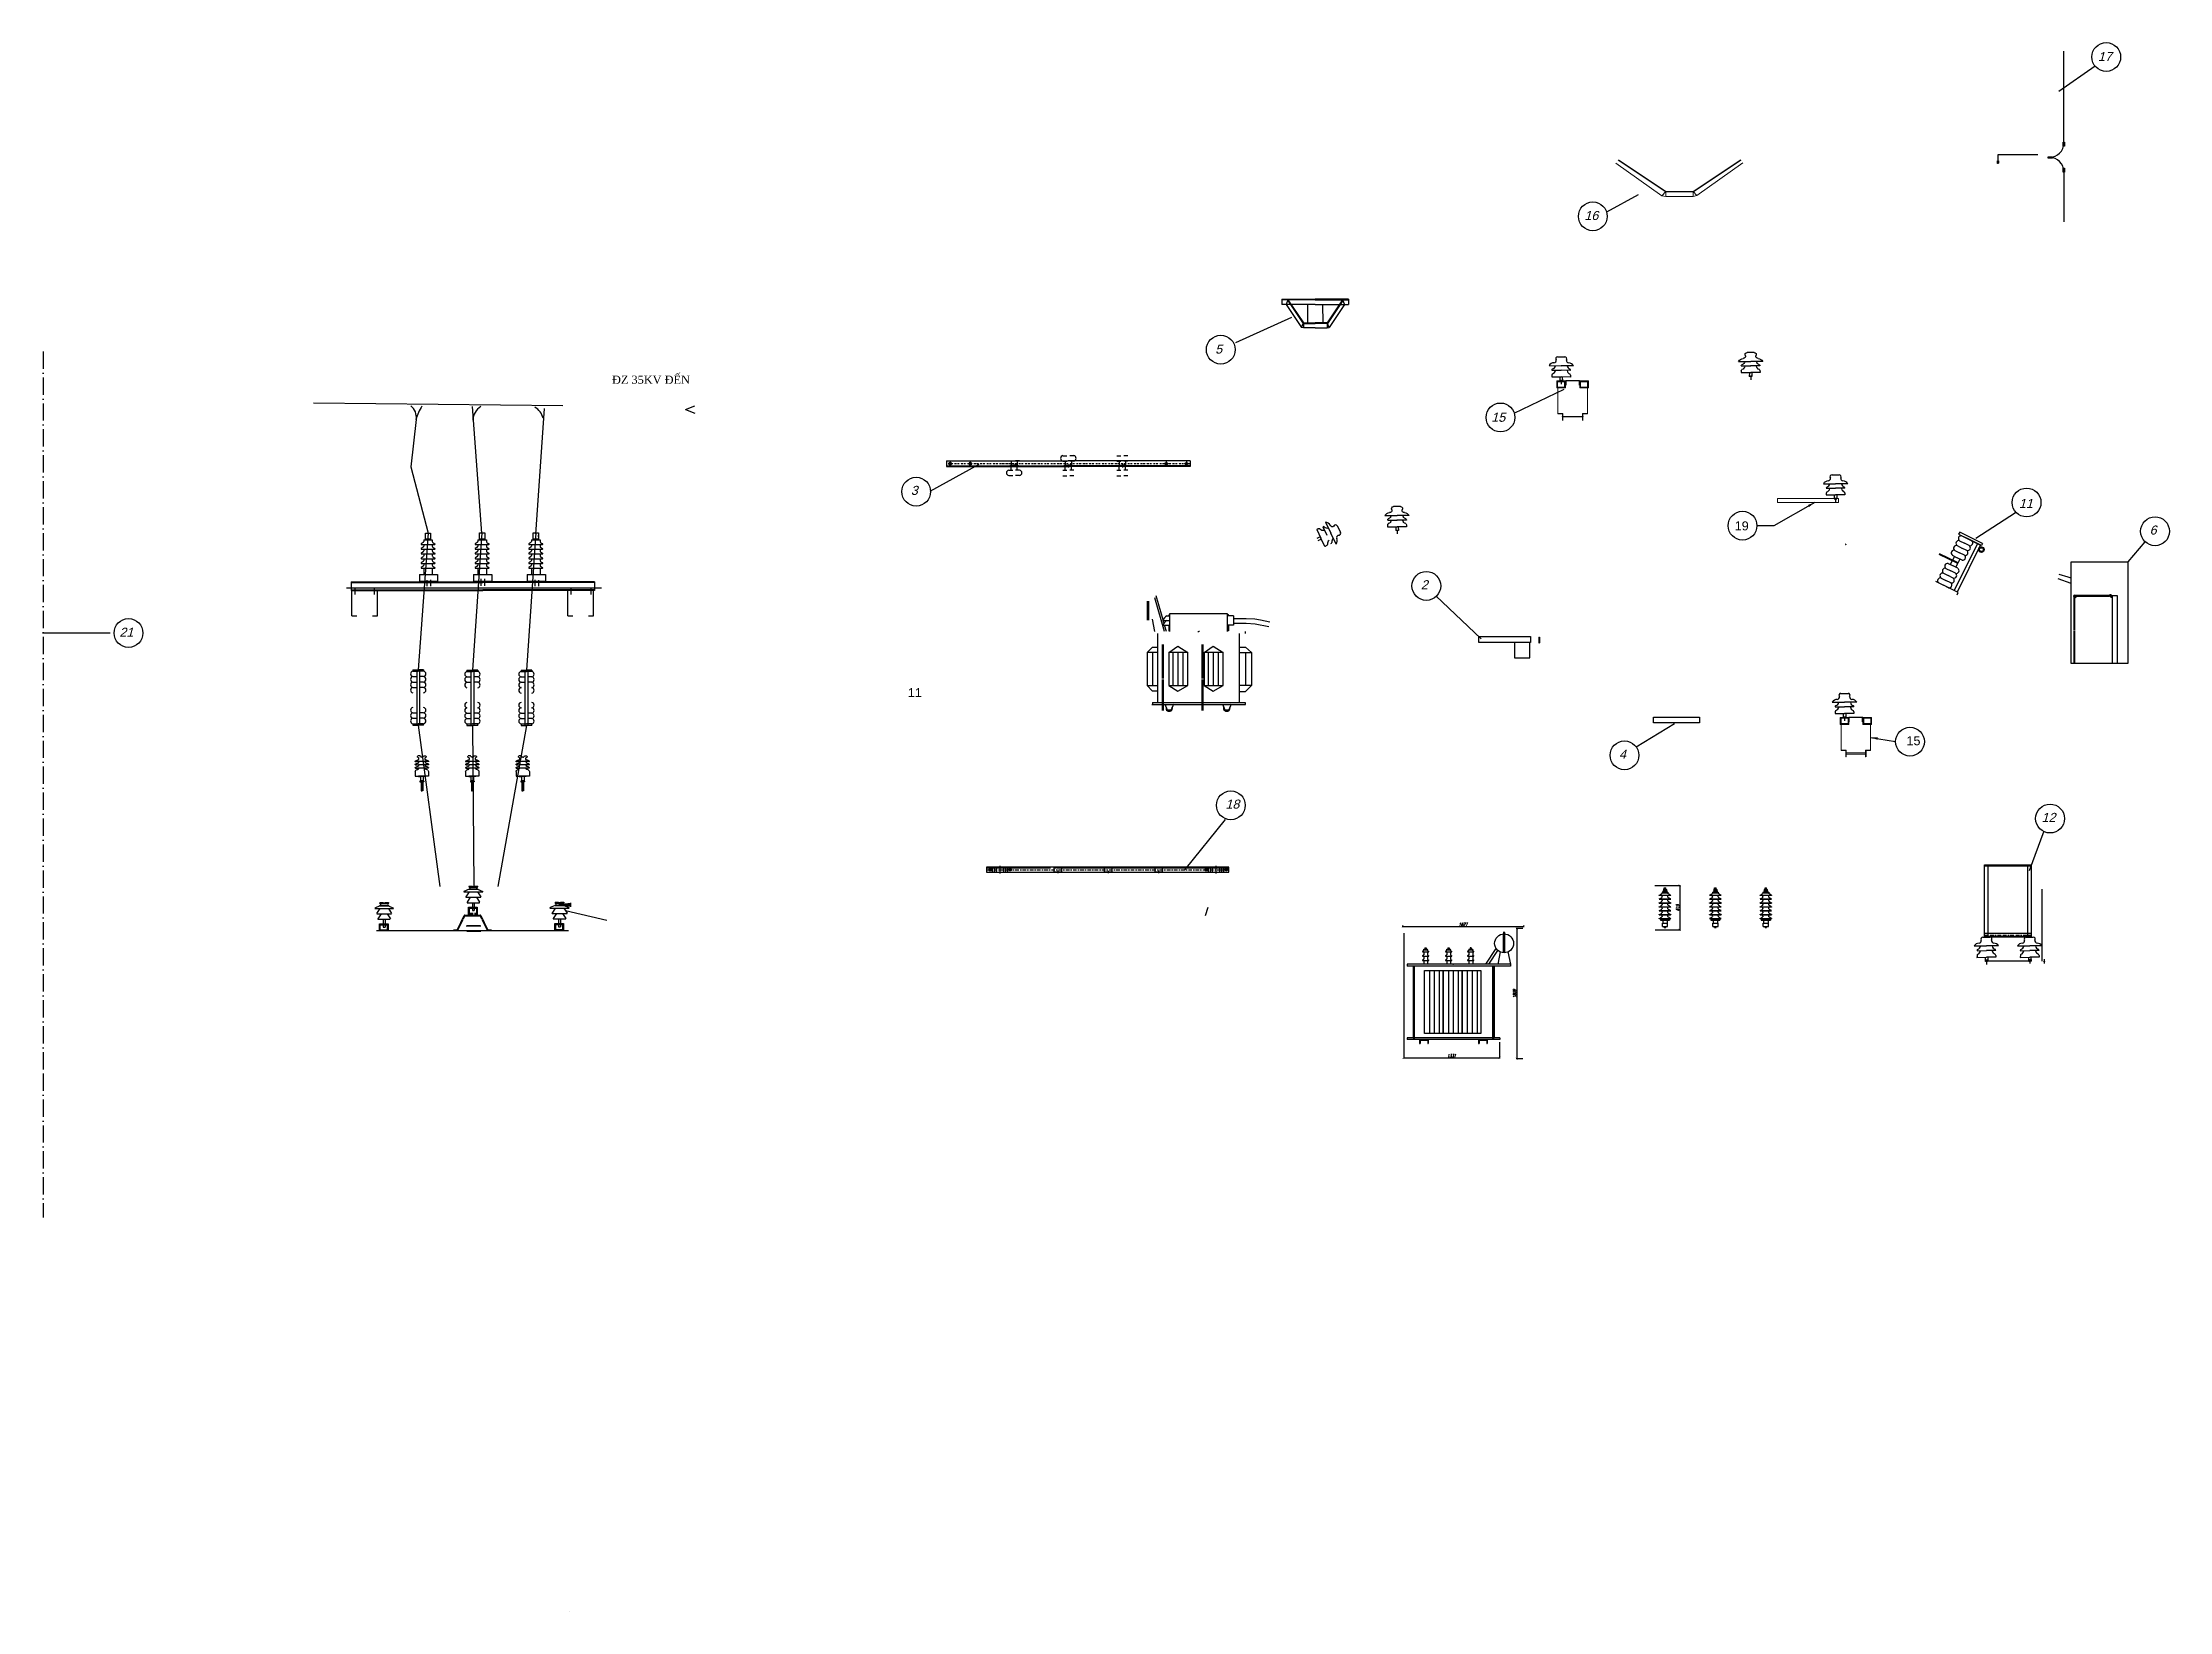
# Model space of a CAD drawing. Header units: metres. Extents: x -57343 to 109649, y -50330 to 64846.
# Drawn here: x -7320 to 22206, y 0 to 21772 of the extents above; entities that cross this region are included whole.
import ezdxf

# ---------------------------------------------------------------- set-up
doc = ezdxf.new("R2010")
doc.units = ezdxf.units.M
for name, pattern in [('ACAD_ISO10W100', [18, 12, -3, 0, -3]), ('BORDERX2', [88.9, 25.4, -12.7, 25.4, -12.7, 0, -12.7]), ('DASHDOT', [1, 0.5, -0.25, 0, -0.25]), ('DASHED', [19.05, 12.7, -6.35]), ('HIDDEN', [0.375, 0.25, -0.125])]:
    doc.linetypes.add(name, pattern=pattern)
for name, color, linetype in [('BAO', 3, 'Continuous'), ('Kích thước', 2, 'Continuous'), ('L1', 7, 'Continuous'), ('L2', 2, 'DASHDOT'), ('L5', 6, 'Continuous'), ('S-DIM', 7, 'Continuous')]:
    doc.layers.add(name, color=color, linetype=linetype)
doc.layers.add('tim', color=6, linetype='Continuous', lineweight=13)
doc.layers.add('Xà', color=2, linetype='Continuous', lineweight=0)
doc.styles.add('dim', font='vnsimple.shx', dxfattribs={"width": 0.8, "oblique": 15})
doc.styles.add('TD1', font='')
doc.styles.add('TimeNewRoman', font='times.ttf')
doc.styles.get('TD1').set_extended_font_data('.VnArialH')
doc.dimstyles.new('ISO-25', dxfattribs={"dimtxt": 25, "dimasz": 20, "dimexe": 10, "dimexo": 0, "dimgap": 10, "dimtad": 1, "dimdec": 0, "dimtxsty": 'dim', "dimblk": 'ARCHTICK', "dimcen": 2.5, "dimclrd": 3, "dimclre": 8, "dimclrt": 2, "dimazin": 3, "dimtfac": 1, "dimtdec": 0, "dimtmove": 0, "dimatfit": 3})
doc.dimstyles.new('STANDARD$0', dxfattribs={"dimtxt": 40, "dimasz": 30, "dimexe": 10, "dimexo": 10, "dimgap": 10, "dimtad": 1, "dimdec": 0, "dimtxsty": 'dim', "dimblk1": 'ARCHTICK', "dimblk2": 'ARCHTICK', "dimsah": 1, "dimcen": 20, "dimclrd": 3, "dimclre": 8, "dimclrt": 2, "dimazin": 3, "dimtfac": 0.25, "dimtdec": 0, "dimtmove": 2, "dimatfit": 3, "dimldrblk": 'ARCHTICK'})

msp = doc.modelspace()

# ---------------------------------------------------------------- texts
at = {"color": 7, "style": 'TD1', "oblique": 15}
for s, p in [('17', (21212.1, 21514.2)), ('16', (14083.8, 19309.6)), ('5', (8958.7, 17456.1)), ('15', (12791, 16509.6)), ('3', (4732.6, 15494.7)), ('11', (20115.4, 15313.9)), ('6', (21930.5, 14944.4)), ('2', (11814.2, 14185.9)), ('21', (-6253.5, 13526.6)), ('4', (14564.9, 11835.1)), ('18', (9100.6, 11141.3)), ('12', (20430.5, 10956.6))]:
    msp.add_text(s, height=125, dxfattribs=at).set_placement(p)
at = {"color": 7, "style": 'TD1'}
for s, p in [('19', (16170.7, 15002.5)), ('11', (4692.2, 12688.3)), ('15', (18555.2, 12020.7))]:
    msp.add_text(s, height=125, dxfattribs=at).set_placement(p)
at = {"layer": 'Kích thước', "color": 7, "insert": (1666.8, 17149.9), "char_height": 113.115, "attachment_point": 3, "style": 'TimeNewRoman'}
msp.add_mtext_dynamic_manual_height_columns('ĐZ 35KV ĐẾN', width=2627.33, gutter_width=169.9, heights=[-151.4], dxfattribs=at)

# ---------------------------------------------------------------- blocks, each defined once
blk = doc.blocks.new('SDD-35kV')
h = blk.add_hatch()
h.set_pattern_fill('ANSI31', color=8, scale=50, angle=330, style=0)
h.set_pattern_definition([(15, (285152.72, 989771.7853), (-1.61761903, 6.037036414), [])])
h.paths.add_polyline_path([(12, -60), (12, -47), (12, 0), (-12, 0), (-12, -47), (-12, -60), (-12, -127), (0, -127), (12, -127)])
at = {"color": 2}
for p, q in [((-48, 79), (48, 79)), ((-47, 279), (47, 279)), ((-47, 235), (47, 235)), ((-47, 190), (47, 190)), ((-19, 73), (19, 73)), ((-19, 13), (19, 13)), ((-12, 0), (12, 0))]:
    blk.add_line(p, q, dxfattribs=at)
for points in [[(-61, 352), (-61, 351)], [(-61, 343), (-61, 342)], [(0, 342), (-9, 342), (-13, 344), (-15, 347), (-18, 350), (-20, 353), (-23, 358), (-56, 358)], [(0, 342), (9, 342), (13, 344), (15, 347), (18, 350), (20, 353), (23, 358), (56, 358)], [(61, 352), (61, 351)], [(61, 343), (61, 342)], [(-92, 144), (-92, 144), (-92, 79), (-48, 79), (-48, 73), (-19, 73), (-19, 13), (-27, 7), (-27, 0), (-12, 0), (-12, -47), (-12, -47), (-12, -60), (-12, -60), (-12, -127), (0, -127)], [(-90, 279), (-47, 279), (-47, 265)], [(-90, 235), (-47, 235), (-47, 220)], [(-90, 190), (-90, 190), (-47, 190), (-47, 179)], [(92, 144), (92, 144), (92, 79), (48, 79), (48, 73), (19, 73), (19, 13), (27, 7), (27, 0), (12, 0), (12, -47), (12, -47), (12, -60), (12, -60), (12, -127), (0, -127)], [(90, 279), (47, 279), (47, 265)], [(90, 235), (47, 235), (47, 220)], [(90, 190), (90, 190), (47, 190), (47, 179)]]:
    blk.add_lwpolyline(points, dxfattribs=at)
for centre, radius, start, end in [((-47, 347), 14.2, 127.5364, 197.6521), ((-68, 313), 30.1, 37.5167, 75.9481), ((-70, 323), 26.6, 306.7977, 18.1381), ((70, 323), 26.6, 161.8619, 233.2023), ((68, 313), 30.1, 104.0519, 142.4833), ((47, 347), 14.2, 342.3479, 52.4636), ((-86, 283), 6.43, 150.8568, 225.4454), ((-87, 240), 5.41, 125.5629, 231.3178), ((-86, 194), 5.41, 125.5629, 231.3178), ((-72, 142), 20.5, 118.9215, 173.6295), ((-54, 266), 7.24, 284.5624, 349.4191), ((-53, 220), 5.83, 280.47, 359.5054), ((54, 266), 7.24, 190.5809, 255.4376), ((53, 220), 5.83, 180.4946, 259.53), ((72, 142), 20.5, 6.3705, 61.0785), ((86, 194), 5.41, 308.6822, 54.4371), ((86, 283), 6.43, 314.5546, 29.1432), ((87, 240), 5.41, 308.6822, 54.4371)]:
    blk.add_arc(centre, radius, start, end, dxfattribs=at)
for points, knots in [([(-91, 287), (-89, 288), (-82, 294), (-68, 298), (-58, 301), (-54, 302)], [0, 0, 0, 0, 7.884741, 27.727513, 40.817824, 40.817824, 40.817824, 40.817824]), ([(91, 287), (89, 288), (82, 294), (68, 298), (58, 301), (54, 302)], [0, 0, 0, 0, 7.884741, 27.727513, 40.817824, 40.817824, 40.817824, 40.817824]), ([(-90, 244), (-88, 246), (-80, 251), (-67, 255), (-56, 258), (-52, 259)], [0, 0, 0, 0, 7.916254, 27.759026, 40.849337, 40.849337, 40.849337, 40.849337]), ([(-89, 199), (-87, 200), (-80, 206), (-66, 210), (-56, 213), (-52, 214)], [0, 0, 0, 0, 7.916254, 27.759026, 40.849337, 40.849337, 40.849337, 40.849337]), ([(-82, 160), (-76, 163), (-69, 167), (-60, 170), (-58, 171)], [0, 0, 0, 0, 18.059535, 26.330466, 26.330466, 26.330466, 26.330466]), ([(-58, 171), (-55, 172), (-51, 174), (-48, 177), (-47, 179)], [0, 0, 0, 0, 7.432946, 13.42364, 13.42364, 13.42364, 13.42364]), ([(58, 171), (55, 172), (51, 174), (48, 177), (47, 179)], [0, 0, 0, 0, 7.432946, 13.42364, 13.42364, 13.42364, 13.42364]), ([(90, 244), (88, 246), (80, 251), (67, 255), (56, 258), (52, 259)], [0, 0, 0, 0, 7.916254, 27.759026, 40.849337, 40.849337, 40.849337, 40.849337]), ([(89, 199), (87, 200), (80, 206), (66, 210), (56, 213), (52, 214)], [0, 0, 0, 0, 7.916254, 27.759026, 40.849337, 40.849337, 40.849337, 40.849337]), ([(82, 160), (76, 163), (69, 167), (60, 170), (58, 171)], [0, 0, 0, 0, 18.059535, 26.330466, 26.330466, 26.330466, 26.330466])]:
    blk.add_open_spline(points, degree=3, knots=knots, dxfattribs=at)
blk = doc.blocks.new('CSV')
blk.add_line((59746, -50067), (60321, -50202))
at = {"color": 7}
blk.add_line((58367, -50280), (58572, -50280), dxfattribs=at)
at = {"linetype": 'Continuous'}
blk.add_line((58572, -50355), (58377, -50355), dxfattribs=at)
blk.add_lwpolyline([(59828, -49987, 60, 0, 0), (59604, -49987, 0, 0, 0)], format="xyseb", dxfattribs=at)
at = {"layer": 'BAO', "color": 0}
for p, q in [((58409, -49770), (58338, -49801)), ((58339, -49807), (58597, -49807)), ((58409, -49807), (58364, -49877)), ((58367, -49882), (58569, -49882)), ((58425, -49882), (58381, -49952)), ((58409, -49727), (58409, -49731)), ((58409, -49727), (58455, -49727)), ((58409, -49727), (58455, -49727)), ((58409, -49731), (58455, -49731)), ((58409, -49740), (58527, -49740)), ((58409, -49765), (58527, -49765)), ((58409, -49765), (58409, -49770)), ((58409, -49770), (58527, -49770)), ((58455, -49727), (58455, -49736)), ((58459, -49740), (58478, -49740)), ((58468, -49727), (58468, -49751)), ((58481, -49727), (58527, -49727)), ((58481, -49727), (58481, -49736)), ((58481, -49731), (58527, -49731)), ((58511, -49882), (58555, -49952)), ((58511, -49882), (58555, -49952)), ((58527, -49727), (58527, -49731)), ((58527, -49765), (58527, -49770)), ((58527, -49770), (58599, -49801)), ((58527, -49807), (58572, -49877)), ((58527, -49807), (58572, -49877)), ((57171, -49999), (57099, -50031)), ((57100, -50037), (57359, -50037)), ((57171, -50037), (57126, -50107)), ((57128, -50112), (57331, -50112)), ((57187, -50112), (57143, -50182)), ((57145, -50187), (57314, -50187)), ((57171, -49956), (57171, -49961)), ((57171, -49956), (57217, -49956)), ((57171, -49956), (57217, -49956)), ((57171, -49961), (57217, -49961)), ((57171, -49969), (57289, -49969)), ((57171, -49995), (57171, -49999)), ((57171, -49995), (57289, -49995)), ((57171, -49999), (57289, -49999)), ((57217, -49956), (57217, -49966)), ((57217, -50188), (57217, -50295)), ((57220, -49969), (57239, -49969)), ((57230, -49956), (57230, -49980)), ((57242, -49956), (57242, -49966)), ((57242, -49956), (57289, -49956)), ((57242, -49961), (57289, -49961)), ((57242, -50188), (57242, -50295)), ((57272, -50112), (57316, -50182)), ((57289, -49956), (57289, -49961)), ((57289, -49995), (57289, -49999)), ((57289, -49999), (57360, -50031)), ((57289, -50037), (57334, -50107)), ((58350, -50130), (58563, -50130)), ((58357, -50139), (58556, -50139)), ((58384, -49957), (58552, -49957)), ((58403, -50021), (58468, -50021)), ((58403, -50119), (58403, -50021)), ((58466, -50119), (58403, -50119)), ((58404, -50023), (58468, -50023)), ((58404, -50118), (58404, -50023)), ((58466, -50118), (58404, -50118)), ((58405, -50117), (58405, -50024)), ((58405, -50024), (58468, -50024)), ((58467, -50117), (58405, -50117)), ((58406, -50116), (58406, -50025)), ((58406, -50025), (58468, -50025)), ((58467, -50116), (58406, -50116)), ((58407, -50115), (58407, -50026)), ((58407, -50026), (58468, -50026)), ((58467, -50115), (58407, -50115)), ((58409, -50114), (58409, -50027)), ((58409, -50027), (58468, -50027)), ((58467, -50114), (58409, -50114)), ((58410, -50113), (58410, -50028)), ((58410, -50028), (58468, -50028)), ((58467, -50113), (58410, -50113)), ((58411, -50112), (58411, -50029)), ((58411, -50029), (58468, -50029)), ((58467, -50112), (58411, -50112)), ((58412, -50111), (58412, -50030)), ((58412, -50030), (58468, -50030)), ((58467, -50111), (58412, -50111)), ((58413, -50110), (58413, -50031)), ((58413, -50031), (58468, -50031)), ((58467, -50110), (58413, -50110)), ((58414, -50109), (58414, -50032)), ((58414, -50032), (58468, -50032)), ((58467, -50109), (58414, -50109)), ((58415, -50108), (58415, -50033)), ((58415, -50033), (58468, -50033)), ((58467, -50108), (58415, -50108)), ((58455, -49958), (58455, -50065)), ((58455, -50065), (58481, -50065)), ((58481, -49958), (58481, -50065)), ((58485, -50021), (58523, -50021)), ((58485, -50023), (58522, -50023)), ((58485, -50024), (58521, -50024)), ((58485, -50025), (58520, -50025)), ((58485, -50026), (58519, -50026)), ((58485, -50027), (58518, -50027)), ((58485, -50028), (58517, -50028)), ((58485, -50029), (58516, -50029)), ((58485, -50030), (58515, -50030)), ((58485, -50031), (58514, -50031)), ((58485, -50032), (58513, -50032)), ((58485, -50033), (58512, -50033)), ((58512, -50108), (58486, -50108)), ((58513, -50109), (58486, -50109)), ((58514, -50110), (58486, -50110)), ((58515, -50111), (58486, -50111)), ((58516, -50112), (58486, -50112)), ((58517, -50113), (58486, -50113)), ((58518, -50114), (58486, -50114)), ((58519, -50115), (58486, -50115)), ((58520, -50116), (58486, -50116)), ((58521, -50117), (58486, -50117)), ((58522, -50118), (58486, -50118)), ((58523, -50119), (58486, -50119)), ((58512, -50033), (58512, -50108)), ((58512, -50111), (58512, -50104)), ((58513, -50032), (58513, -50109)), ((58514, -50031), (58514, -50110)), ((58515, -50030), (58515, -50111)), ((58516, -50029), (58516, -50112)), ((58517, -50028), (58517, -50113)), ((58518, -50027), (58518, -50114)), ((58519, -50026), (58519, -50115)), ((58520, -50025), (58520, -50116)), ((58521, -50024), (58521, -50117)), ((58522, -50023), (58522, -50118)), ((58523, -50021), (58523, -50119)), ((59606, -49995), (59534, -50026)), ((59535, -50032), (59794, -50032)), ((59606, -50032), (59561, -50102)), ((59563, -50107), (59766, -50107)), ((59622, -50107), (59578, -50177)), ((59581, -50182), (59749, -50182)), ((59606, -49952), (59606, -49956)), ((59606, -49952), (59652, -49952)), ((59606, -49952), (59652, -49952)), ((59606, -49956), (59652, -49956)), ((59606, -49965), (59724, -49965)), ((59606, -49991), (59606, -49995)), ((59606, -49991), (59724, -49991)), ((59606, -49995), (59724, -49995)), ((59652, -49952), (59652, -49962)), ((59652, -50183), (59652, -50291)), ((59655, -49965), (59674, -49965)), ((59665, -49952), (59665, -49976)), ((59678, -49952), (59724, -49952)), ((59678, -49952), (59678, -49962)), ((59678, -49956), (59724, -49956)), ((59678, -50183), (59678, -50291)), ((59708, -50107), (59752, -50177)), ((59724, -49952), (59724, -49956)), ((59724, -49991), (59724, -49995)), ((59724, -49995), (59795, -50026)), ((59724, -50032), (59769, -50102)), ((59724, -50032), (59769, -50102)), ((57165, -50349), (57165, -50251)), ((57165, -50251), (57285, -50251)), ((57285, -50349), (57165, -50349)), ((57166, -50348), (57166, -50252)), ((57166, -50252), (57284, -50252)), ((57284, -50348), (57166, -50348)), ((57167, -50347), (57167, -50253)), ((57167, -50253), (57283, -50253)), ((57283, -50347), (57167, -50347)), ((57168, -50346), (57168, -50254)), ((57168, -50254), (57282, -50254)), ((57282, -50346), (57168, -50346)), ((57169, -50345), (57169, -50255)), ((57169, -50255), (57281, -50255)), ((57281, -50345), (57169, -50345)), ((57170, -50344), (57170, -50256)), ((57170, -50256), (57279, -50256)), ((57279, -50344), (57170, -50344)), ((57171, -50343), (57171, -50258)), ((57171, -50258), (57278, -50258)), ((57278, -50343), (57171, -50343)), ((57172, -50342), (57172, -50259)), ((57172, -50259), (57277, -50259)), ((57277, -50342), (57172, -50342)), ((57173, -50340), (57173, -50260)), ((57173, -50260), (57276, -50260)), ((57276, -50340), (57173, -50340)), ((57174, -50339), (57174, -50261)), ((57174, -50261), (57275, -50261)), ((57275, -50339), (57174, -50339)), ((57175, -50338), (57175, -50262)), ((57175, -50262), (57274, -50262)), ((57274, -50338), (57175, -50338)), ((57176, -50337), (57176, -50263)), ((57176, -50263), (57273, -50263)), ((57273, -50337), (57176, -50337)), ((57217, -50295), (57242, -50295)), ((57241, -50341), (57234, -50341)), ((57241, -50341), (57273, -50341)), ((57273, -50263), (57273, -50337)), ((57273, -50341), (57273, -50333)), ((57274, -50262), (57274, -50338)), ((57275, -50261), (57275, -50339)), ((57276, -50260), (57276, -50340)), ((57277, -50259), (57277, -50342)), ((57278, -50258), (57278, -50343)), ((57279, -50256), (57279, -50344)), ((57281, -50255), (57281, -50345)), ((57282, -50254), (57282, -50346)), ((57283, -50253), (57283, -50347)), ((57284, -50252), (57284, -50348)), ((57285, -50251), (57285, -50349)), ((59600, -50345), (59600, -50247)), ((59600, -50247), (59720, -50247)), ((59720, -50345), (59600, -50345)), ((59601, -50344), (59601, -50248)), ((59601, -50248), (59719, -50248)), ((59719, -50344), (59601, -50344)), ((59602, -50342), (59602, -50249)), ((59602, -50249), (59718, -50249)), ((59718, -50342), (59602, -50342)), ((59603, -50341), (59603, -50250)), ((59603, -50250), (59717, -50250)), ((59717, -50341), (59603, -50341)), ((59604, -50340), (59604, -50251)), ((59604, -50251), (59716, -50251)), ((59716, -50340), (59604, -50340)), ((59605, -50339), (59605, -50252)), ((59605, -50252), (59715, -50252)), ((59715, -50339), (59605, -50339)), ((59606, -50338), (59606, -50253)), ((59606, -50253), (59714, -50253)), ((59714, -50338), (59606, -50338)), ((59607, -50337), (59607, -50254)), ((59607, -50254), (59713, -50254)), ((59713, -50337), (59607, -50337)), ((59608, -50336), (59608, -50255)), ((59608, -50255), (59711, -50255)), ((59711, -50336), (59608, -50336)), ((59609, -50335), (59609, -50256)), ((59609, -50256), (59710, -50256)), ((59710, -50335), (59609, -50335)), ((59611, -50334), (59611, -50257)), ((59611, -50257), (59709, -50257)), ((59709, -50334), (59611, -50334)), ((59612, -50333), (59612, -50258)), ((59612, -50258), (59708, -50258)), ((59708, -50333), (59612, -50333)), ((59652, -50291), (59678, -50291)), ((59676, -50336), (59669, -50336)), ((59676, -50336), (59708, -50336)), ((59708, -50258), (59708, -50333)), ((59708, -50336), (59708, -50329)), ((59709, -50257), (59709, -50334)), ((59710, -50256), (59710, -50335)), ((59711, -50255), (59711, -50336)), ((59713, -50254), (59713, -50337)), ((59714, -50253), (59714, -50338)), ((59715, -50252), (59715, -50339)), ((59716, -50251), (59716, -50340)), ((59717, -50250), (59717, -50341)), ((59718, -50249), (59718, -50342)), ((59719, -50248), (59719, -50344)), ((59720, -50247), (59720, -50345))]:
    blk.add_line(p, q, dxfattribs=at)
at = {"layer": 'BAO', "color": 0, "linetype": 'Continuous'}
for p, q in [((58247, -50331), (58342, -50135)), ((58254, -50340), (58324, -50194)), ((58329, -50184), (58348, -50144)), ((58565, -50144), (58584, -50184)), ((58571, -50135), (58666, -50331)), ((58589, -50194), (58659, -50340)), ((58196, -50335), (58241, -50335)), ((58196, -50335), (58245, -50335)), ((58196, -50335), (58245, -50335)), ((58196, -50344), (58196, -50335)), ((58196, -50344), (58247, -50344)), ((58666, -50344), (58717, -50344)), ((58672, -50335), (58717, -50335)), ((58717, -50335), (58717, -50344))]:
    blk.add_line(p, q, dxfattribs=at)
at = {"layer": 'BAO', "color": 0}
for centre, radius, start, end in [((58339, -49804), 3.22, 113.6294, 270), ((58367, -49879), 3.22, 147.2648, 270), ((58409, -49735), 4.29, 90, 270), ((58410, -49752), 12.9, 268.407, 91.593), ((58459, -49736), 3.22, 180, 270), ((58478, -49736), 3.22, 270, 0), ((58527, -49752), 12.9, 90.8462, 269.1538), ((58527, -49735), 4.29, 270, 90), ((58569, -49879), 3.22, 270, 32.7352), ((58597, -49804), 3.22, 270, 66.3706), ((57145, -50184), 3.22, 147.8477, 270), ((57171, -49965), 4.29, 90, 270), ((57171, -49982), 12.9, 268.407, 91.593), ((57220, -49966), 3.22, 180, 270), ((57239, -49966), 3.22, 270, 0), ((57289, -49982), 12.9, 90.8462, 269.1538), ((57289, -49965), 4.29, 270, 90), ((58350, -50139), 9.38, 90, 154.2152), ((58357, -50148), 9.38, 90, 154.2152), ((58384, -49954), 3.22, 147.8477, 270), ((58552, -49954), 3.22, 270, 32.1523), ((58556, -50148), 9.38, 25.7848, 90), ((58563, -50139), 9.38, 25.7848, 90), ((59535, -50029), 3.22, 113.6294, 270), ((59563, -50104), 3.22, 147.2648, 270), ((59581, -50179), 3.22, 147.8477, 270), ((59606, -49961), 4.29, 90, 270), ((59606, -49978), 12.9, 268.407, 91.593), ((59655, -49962), 3.22, 180, 270), ((59674, -49962), 3.22, 270, 0), ((59724, -49978), 12.9, 90.8462, 269.1538), ((59724, -49961), 4.29, 270, 90), ((59749, -50179), 3.22, 270, 32.1523), ((59766, -50104), 3.22, 270, 32.7352), ((59794, -50029), 3.22, 270, 66.3706)]:
    blk.add_arc(centre, radius, start, end, dxfattribs=at)
at = {"layer": 'BAO', "color": 0, "linetype": 'Continuous'}
for centre, start, end in [((58241, -50328), 270, 334.2152), ((58247, -50337), 270, 334.2152), ((58666, -50337), 205.7848, 270), ((58672, -50328), 205.7848, 270)]:
    blk.add_arc(centre, 7.03, start, end, dxfattribs=at)
at = {"layer": 'L1', "linetype": 'Continuous'}
blk.add_line((58564, -50280), (58384, -50280), dxfattribs=at)
at = {"layer": 'Xà'}
for p, q in [((57122, -50345), (57660, -50345)), ((57122, -50350), (57667, -50350)), ((57660, -50345), (59282, -50345)), ((57667, -50350), (59275, -50350)), ((59276, -50350), (59791, -50350)), ((59282, -50345), (59791, -50345))]:
    blk.add_line(p, q, dxfattribs=at)
blk = doc.blocks.new('CSV(1)')
at = {"color": 245}
for p, q in [((79, 390), (-79, 390)), ((79, 387), (-79, 387)), ((79, 336), (-79, 336)), ((79, 333), (-79, 333)), ((-40, 431), (-40, 421)), ((40, 431), (-40, 431)), ((40, 421), (-40, 421)), ((-40, 367), (-40, 387)), ((-40, 313), (-40, 333)), ((-20, 451), (20, 451)), ((-20, 437), (20, 437)), ((-19, 468), (-19, 455)), ((-18, 431), (-18, 437)), ((18, 437), (-18, 437)), ((-13, 472), (12, 472)), ((-13, 451), (12, 451)), ((11, 491), (-11, 491)), ((-11, 472), (-11, 491)), ((-11, 451), (-11, 452)), ((11, 437), (-11, 437)), ((-8, 455), (-8, 468)), ((0, 431), (0, 437)), ((7, 455), (7, 468)), ((11, 472), (11, 491)), ((11, 451), (11, 451)), ((18, 455), (18, 468)), ((18, 455), (18, 455)), ((18, 431), (18, 437)), ((40, 431), (40, 421)), ((40, 367), (40, 387)), ((40, 313), (40, 333)), ((79, 282), (-79, 282)), ((79, 279), (-79, 279)), ((79, 228), (-79, 228)), ((79, 225), (-79, 225)), ((79, 174), (-79, 174)), ((79, 171), (-79, 171)), ((79, 120), (-79, 120)), ((79, 117), (-79, 117)), ((79, 66), (-79, 66)), ((79, 63), (-79, 63)), ((63, 59), (-63, 59)), ((-63, 59), (-63, 43)), ((63, 43), (-63, 43)), ((31, 43), (-63, 43)), ((-40, 259), (-40, 279)), ((-40, 205), (-40, 225)), ((-40, 151), (-40, 171)), ((-40, 97), (-40, 117)), ((-40, 63), (-40, 59)), ((-36, -46), (-36, 0)), ((-36, 0), (-31, 0)), ((-31, 43), (-31, 0)), ((31, 0), (-31, 0)), ((31, 43), (31, 0)), ((36, 0), (31, 0)), ((36, -46), (36, 0)), ((40, 259), (40, 279)), ((40, 205), (40, 225)), ((40, 151), (40, 171)), ((40, 97), (40, 117)), ((40, 63), (40, 59)), ((63, 59), (63, 43)), ((36, -46), (-36, -46)), ((-11, -60), (-11, -46)), ((11, -60), (-11, -60)), ((11, -60), (11, -46))]:
    blk.add_line(p, q, dxfattribs=at)
for centre, major_axis, start_param, end_param in [((-79, 388), (-0.955, 0.955), -0.785398, 2.356194), ((-79, 334), (-0.955, 0.955), -0.785398, 2.356194), ((-49, 421), (6.36, 6.36), 4.68444, 5.497787), ((-49, 367), (6.36, 6.36), 4.68444, 5.497787), ((-49, 313), (6.36, 6.36), 4.68444, 5.497787), ((-18, 444), (0, 7.53), 0.297029, 2.844564), ((-13, 466), (0.01, 6.03), -1.167064, 1.169607), ((-13, 457), (-0.01, 6.03), 1.971986, 4.308657), ((0, 462), (0, 9.25), -0.892078, 0.891047), ((0, 461), (0, 9.25), 2.250546, 4.033671), ((12, 466), (0, 6.03), -1.168335, 1.168336), ((12, 457), (0, 6.03), 1.973257, 4.309928), ((18, 444), (0, 7.53), 3.438621, 5.986157), ((49, 421), (-6.36, 6.36), 0.785398, 1.598745), ((49, 367), (-6.36, 6.36), 0.785398, 1.598745), ((49, 313), (-6.36, 6.36), 0.785398, 1.598745), ((79, 388), (0.955, 0.955), 3.926991, 7.068583), ((79, 334), (0.955, 0.955), 3.926991, 7.068583), ((-79, 280), (-0.955, 0.955), -0.785398, 2.356194), ((-79, 226), (-0.955, 0.955), -0.785398, 2.356194), ((-79, 172), (-0.955, 0.955), -0.785398, 2.356194), ((-79, 118), (-0.955, 0.955), -0.785398, 2.356194), ((-79, 64), (-0.955, 0.955), -0.785398, 2.356194), ((-49, 259), (6.36, 6.36), 4.68444, 5.497787), ((-49, 205), (6.36, 6.36), 4.68444, 5.497787), ((-49, 151), (6.36, 6.36), 4.68444, 5.497787), ((-49, 97), (6.36, 6.36), 4.68444, 5.497787), ((49, 259), (-6.36, 6.36), 0.785398, 1.598745), ((49, 205), (-6.36, 6.36), 0.785398, 1.598745), ((49, 151), (-6.36, 6.36), 0.785398, 1.598745), ((49, 97), (-6.36, 6.36), 0.785398, 1.598745), ((79, 280), (0.955, 0.955), 3.926991, 7.068583), ((79, 226), (0.955, 0.955), 3.926991, 7.068583), ((79, 172), (0.955, 0.955), 3.926991, 7.068583), ((79, 118), (0.955, 0.955), 3.926991, 7.068583), ((79, 64), (0.955, 0.955), 3.926991, 7.068583)]:
    blk.add_ellipse(centre, major_axis=major_axis, ratio=1, start_param=start_param, end_param=end_param, dxfattribs=at)
for points in [[(-79, 390), (-72, 393), (-58, 399), (-47, 409), (-42, 414)], [(-79, 336), (-72, 339), (-58, 345), (-47, 355), (-42, 360)], [(-79, 282), (-72, 285), (-58, 291), (-47, 301), (-42, 306)], [(79, 390), (72, 393), (58, 399), (47, 409), (42, 414)], [(79, 336), (72, 339), (58, 345), (47, 355), (42, 360)], [(79, 282), (72, 285), (58, 291), (47, 301), (42, 306)], [(-79, 228), (-72, 231), (-58, 237), (-47, 247), (-42, 252)], [(-79, 174), (-72, 177), (-58, 183), (-47, 193), (-42, 198)], [(-79, 120), (-72, 123), (-58, 129), (-47, 139), (-42, 144)], [(-79, 66), (-72, 69), (-58, 75), (-47, 85), (-42, 90)], [(79, 228), (72, 231), (58, 237), (47, 247), (42, 252)], [(79, 174), (72, 177), (58, 183), (47, 193), (42, 198)], [(79, 120), (72, 123), (58, 129), (47, 139), (42, 144)], [(79, 66), (72, 69), (58, 75), (47, 85), (42, 90)]]:
    blk.add_open_spline(points, degree=3, knots=[0, 0, 0, 0, 13.624335, 24.640842, 24.640842, 24.640842, 24.640842], dxfattribs=at)
blk = doc.blocks.new('¸dasd')
at = {"color": 7}
for p, q in [((38086, 106327), (38255, 106327)), ((38205, 106450), (38304, 106450)), ((38425, 106327), (38255, 106327)), ((38125, 106171), (38255, 106171)), ((38126, 106263), (38256, 106263)), ((38238, 106171), (38237, 106117)), ((38237, 106117), (38274, 106117)), ((38385, 106263), (38255, 106263)), ((38386, 106171), (38255, 106171)), ((38255, 106129), (38255, 106103)), ((38255, 106117), (38255, 106071)), ((38272, 106171), (38274, 106117))]:
    blk.add_line(p, q, dxfattribs=at)
at = {"color": 7, "const_width": 36}
blk.add_lwpolyline([(38255, 106117), (38255, 106110)], dxfattribs=at)
at = {"color": 7}
for centre, radius, start, end in [((38159, 106280), 87.1, 93.936, 147.366), ((38118, 106336), 57.7, 287.1066, 350.4621), ((38152, 106400), 32.8, 272.5328, 10.5454), ((38205, 106423), 27.5, 87.7922, 219.1327), ((38305, 106423), 27.5, 320.8673, 92.2078), ((38359, 106400), 32.8, 169.4546, 267.4672), ((38393, 106336), 57.7, 189.5379, 252.8934), ((38352, 106280), 87.1, 32.634, 86.064), ((38143, 106266), 17.3, 117.355, 189.4669), ((38163, 106189), 37.7, 137.6997, 169.1222), ((38118, 106269), 57.7, 287.1066, 350.4621), ((38393, 106269), 57.7, 189.5379, 252.8934), ((38368, 106266), 17.3, 350.5331, 62.645), ((38348, 106189), 37.7, 10.8778, 42.3003)]:
    blk.add_arc(centre, radius, start, end, dxfattribs=at)
for points in [[(38126, 106196), (38125, 106190), (38125, 106182), (38125, 106174), (38125, 106171)], [(38385, 106196), (38385, 106190), (38386, 106182), (38386, 106174), (38386, 106171)]]:
    blk.add_open_spline(points, degree=3, knots=[0, 0, 0, 0, 8.473341, 13.249507, 13.249507, 13.249507, 13.249507], dxfattribs=at)
blk = doc.blocks.new('_ArchTick')
at = {"color": 0, "const_width": 0.15}
blk.add_lwpolyline([(-0.5, -0.5), (0.5, 0.5)], dxfattribs=at)
blk = doc.blocks.new('MBA(1)')
at = {"color": 8, "linetype": 'Continuous', "ltscale": 2}
for p, q in [((-557, 1020), (-557, 0)), ((-545, 1020), (-545, 0)), ((543, 1020), (543, 0)), ((555, 1020), (555, 0))]:
    blk.add_line(p, q, dxfattribs=at)
at = {"color": 2, "linetype": 'Continuous', "ltscale": 2}
for p, q in [((-470, 0), (-350, 0)), ((-470, 0), (-470, -53)), ((-350, 0), (-350, -53)), ((348, 0), (468, 0)), ((348, 0), (348, -53)), ((468, 0), (468, -53)), ((-470, -53), (-464, -53)), ((-464, -6), (-356, -6)), ((-464, -6), (-464, -53)), ((-356, -6), (-356, -53)), ((-356, -53), (-350, -53)), ((348, -53), (354, -53)), ((354, -6), (462, -6)), ((354, -6), (354, -53)), ((462, -6), (462, -53)), ((462, -53), (468, -53))]:
    blk.add_line(p, q, dxfattribs=at)
at = {"color": 2}
for points in [[(691, 1485), (710, 1485), (710, 1488), (691, 1488)], [(694, 1467), (710, 1467), (710, 1488), (694, 1488)], [(712, 1485), (694, 1485), (694, 1488), (712, 1488)]]:
    blk.add_lwpolyline(points, close=True, dxfattribs=at)
at = {"layer": 'L1', "color": 2, "linetype": 'Continuous'}
for p, q in [((449, 1047), (592, 1265)), ((490, 1047), (615, 1238)), ((647, 1217), (613, 1047)), ((694, 1205), (694, 1467)), ((710, 1205), (710, 1467)), ((756, 1217), (790, 1047)), ((790, 1047), (-643, 1047)), ((-643, 1047), (-643, 1020)), ((790, 1020), (-643, 1020)), ((-561, 1020), (-561, 27)), ((568, 27), (568, 1020)), ((790, 1047), (790, 1020)), ((-643, 27), (-643, 0)), ((-414, 27), (-643, 27)), ((643, 0), (-643, 0)), ((403, 27), (-414, 27)), ((643, 27), (403, 27)), ((643, 27), (643, 0))]:
    blk.add_line(p, q, dxfattribs=at)
at = {"layer": 'L1', "color": 8, "linetype": 'Continuous'}
for p, q in [((-334, 958), (-334, 84)), ((-267, 958), (-267, 84)), ((-197, 958), (-197, 84)), ((-72, 958), (-72, 84)), ((-5, 958), (-5, 84)), ((65, 958), (65, 84)), ((190, 958), (190, 84)), ((257, 958), (257, 84)), ((327, 958), (327, 84))]:
    blk.add_line(p, q, dxfattribs=at)
for points in [[(-143, 958), (-143, 84), (-405, 84), (-405, 958)], [(119, 958), (119, 84), (-143, 84), (-143, 958)], [(381, 958), (381, 84), (119, 84), (119, 958)]]:
    blk.add_lwpolyline(points, close=True, dxfattribs=at)
at = {"layer": 'L1', "color": 2, "linetype": 'Continuous'}
blk.add_circle((702, 1336), 131, dxfattribs=at)
at = {"layer": 'L2', "linetype": 'Continuous'}
for p, q in [((-418, 1230), (-431, 1222)), ((-429, 1217), (-345, 1217)), ((-414, 1256), (-360, 1256)), ((-414, 1247), (-414, 1256)), ((-414, 1255), (-360, 1255)), ((-414, 1254), (-360, 1254)), ((-414, 1253), (-360, 1253)), ((-414, 1253), (-360, 1253)), ((-414, 1252), (-360, 1252)), ((-414, 1251), (-360, 1251)), ((-414, 1250), (-360, 1250)), ((-414, 1250), (-360, 1250)), ((-414, 1249), (-360, 1249)), ((-414, 1248), (-360, 1248)), ((-414, 1247), (-360, 1247)), ((-414, 1247), (-414, 1236)), ((-414, 1217), (-414, 1206)), ((-414, 1206), (-414, 1187)), ((-414, 1187), (-414, 1176)), ((-396, 1275), (-396, 1256)), ((-396, 1275), (-396, 1256)), ((-396, 1275), (-381, 1275)), ((-395, 1275), (-395, 1256)), ((-394, 1275), (-394, 1256)), ((-393, 1275), (-393, 1256)), ((-393, 1275), (-393, 1256)), ((-392, 1275), (-392, 1256)), ((-391, 1275), (-391, 1256)), ((-390, 1275), (-390, 1256)), ((-390, 1275), (-390, 1256)), ((-389, 1275), (-389, 1256)), ((-388, 1275), (-388, 1256)), ((-387, 1275), (-387, 1256)), ((-387, 1275), (-387, 1256)), ((-386, 1275), (-386, 1256)), ((-385, 1275), (-385, 1256)), ((-385, 1275), (-385, 1256)), ((-384, 1275), (-384, 1256)), ((-384, 1275), (-384, 1256)), ((-383, 1275), (-383, 1256)), ((-382, 1275), (-382, 1256)), ((-381, 1275), (-381, 1256)), ((-360, 1247), (-360, 1256)), ((-360, 1247), (-360, 1236)), ((-360, 1217), (-360, 1206)), ((-360, 1206), (-360, 1187)), ((-360, 1187), (-360, 1176)), ((-357, 1230), (-344, 1222)), ((-98, 1230), (-111, 1222)), ((-110, 1217), (-26, 1217)), ((-95, 1256), (-41, 1256)), ((-95, 1247), (-95, 1256)), ((-95, 1255), (-41, 1255)), ((-95, 1254), (-41, 1254)), ((-95, 1253), (-41, 1253)), ((-95, 1253), (-41, 1253)), ((-95, 1252), (-41, 1252)), ((-95, 1251), (-41, 1251)), ((-95, 1250), (-41, 1250)), ((-95, 1250), (-41, 1250)), ((-95, 1249), (-41, 1249)), ((-95, 1248), (-41, 1248)), ((-95, 1247), (-41, 1247)), ((-95, 1247), (-95, 1236)), ((-95, 1217), (-95, 1206)), ((-95, 1206), (-95, 1187)), ((-95, 1187), (-95, 1176)), ((-77, 1275), (-77, 1256)), ((-77, 1275), (-62, 1275)), ((-76, 1275), (-76, 1256)), ((-76, 1275), (-76, 1256)), ((-75, 1275), (-75, 1256)), ((-74, 1275), (-74, 1256)), ((-73, 1275), (-73, 1256)), ((-73, 1275), (-73, 1256)), ((-72, 1275), (-72, 1256)), ((-71, 1275), (-71, 1256)), ((-70, 1275), (-70, 1256)), ((-70, 1275), (-70, 1256)), ((-69, 1275), (-69, 1256)), ((-68, 1275), (-68, 1256)), ((-67, 1275), (-67, 1256)), ((-67, 1275), (-67, 1256)), ((-66, 1275), (-66, 1256)), ((-66, 1275), (-66, 1256)), ((-65, 1275), (-65, 1256)), ((-64, 1275), (-64, 1256)), ((-64, 1275), (-64, 1256)), ((-63, 1275), (-63, 1256)), ((-62, 1275), (-62, 1256)), ((-41, 1247), (-41, 1256)), ((-41, 1247), (-41, 1236)), ((-41, 1217), (-41, 1206)), ((-41, 1206), (-41, 1187)), ((-41, 1187), (-41, 1176)), ((-38, 1230), (-25, 1222)), ((208, 1230), (196, 1222)), ((197, 1217), (281, 1217)), ((212, 1256), (266, 1256)), ((212, 1256), (212, 1247)), ((212, 1255), (266, 1255)), ((212, 1254), (266, 1254)), ((212, 1253), (266, 1253)), ((212, 1253), (266, 1253)), ((212, 1252), (266, 1252)), ((212, 1251), (266, 1251)), ((212, 1250), (266, 1250)), ((212, 1250), (266, 1250)), ((212, 1249), (266, 1249)), ((212, 1248), (266, 1248)), ((212, 1247), (266, 1247)), ((212, 1247), (212, 1236)), ((212, 1217), (212, 1206)), ((212, 1206), (212, 1187)), ((212, 1187), (212, 1176)), ((230, 1275), (230, 1256)), ((245, 1275), (230, 1275)), ((231, 1275), (231, 1256)), ((231, 1275), (231, 1256)), ((232, 1275), (232, 1256)), ((233, 1275), (233, 1256)), ((234, 1275), (234, 1256)), ((234, 1275), (234, 1256)), ((235, 1275), (235, 1256)), ((236, 1275), (236, 1256)), ((237, 1275), (237, 1256)), ((237, 1275), (237, 1256)), ((238, 1275), (238, 1256)), ((239, 1275), (239, 1256)), ((240, 1275), (240, 1256)), ((240, 1275), (240, 1256)), ((241, 1275), (241, 1256)), ((241, 1275), (241, 1256)), ((242, 1275), (242, 1256)), ((243, 1275), (243, 1256)), ((243, 1275), (243, 1256)), ((244, 1275), (244, 1256)), ((245, 1275), (245, 1256)), ((266, 1247), (266, 1256)), ((266, 1247), (266, 1236)), ((266, 1217), (266, 1206)), ((266, 1206), (266, 1187)), ((266, 1187), (266, 1176)), ((269, 1230), (282, 1222)), ((-418, 1170), (-431, 1162)), ((-418, 1110), (-431, 1102)), ((-429, 1157), (-345, 1157)), ((-429, 1097), (-345, 1097)), ((-414, 1157), (-414, 1146)), ((-414, 1146), (-414, 1127)), ((-414, 1127), (-414, 1116)), ((-414, 1097), (-414, 1047)), ((-360, 1157), (-360, 1146)), ((-360, 1146), (-360, 1127)), ((-360, 1127), (-360, 1116)), ((-360, 1097), (-360, 1047)), ((-357, 1170), (-344, 1162)), ((-357, 1110), (-344, 1102)), ((-98, 1170), (-111, 1162)), ((-98, 1110), (-111, 1102)), ((-110, 1157), (-26, 1157)), ((-110, 1097), (-26, 1097)), ((-95, 1157), (-95, 1146)), ((-95, 1146), (-95, 1127)), ((-95, 1127), (-95, 1116)), ((-95, 1097), (-95, 1047)), ((-39, 1047), (-95, 1047)), ((-41, 1157), (-41, 1146)), ((-41, 1146), (-41, 1127)), ((-41, 1127), (-41, 1116)), ((-41, 1097), (-41, 1047)), ((-38, 1170), (-25, 1162)), ((-38, 1110), (-25, 1102)), ((-11, 1047), (1, 1047)), ((13, 1047), (1, 1047)), ((208, 1170), (196, 1162)), ((208, 1110), (196, 1102)), ((197, 1157), (281, 1157)), ((197, 1097), (281, 1097)), ((212, 1157), (212, 1146)), ((212, 1146), (212, 1127)), ((212, 1127), (212, 1116)), ((212, 1097), (212, 1047)), ((266, 1157), (266, 1146)), ((266, 1146), (266, 1127)), ((266, 1127), (266, 1116)), ((266, 1097), (266, 1047)), ((269, 1170), (282, 1162)), ((269, 1110), (282, 1102))]:
    blk.add_line(p, q, dxfattribs=at)
for centre, radius, start, end in [((-429, 1220), 2.25, 123.6901, 270), ((-422, 1236), 7.5, 303.6901, 0), ((-353, 1236), 7.5, 180, 236.3099), ((-345, 1220), 2.25, 270, 56.3099), ((-110, 1220), 2.25, 123.6901, 270), ((-103, 1236), 7.5, 303.6901, 0), ((-34, 1236), 7.5, 180, 236.3099), ((-26, 1220), 2.25, 270, 56.3099), ((197, 1220), 2.25, 123.6901, 270), ((204, 1236), 7.5, 303.6901, 0), ((273, 1236), 7.5, 180, 236.3099), ((281, 1220), 2.25, 270, 56.3099), ((-429, 1160), 2.25, 123.6901, 270), ((-429, 1100), 2.25, 123.6901, 270), ((-422, 1176), 7.5, 303.6901, 0), ((-422, 1116), 7.5, 303.6901, 0), ((-353, 1176), 7.5, 180, 236.3099), ((-353, 1116), 7.5, 180, 236.3099), ((-345, 1160), 2.25, 270, 56.3099), ((-345, 1100), 2.25, 270, 56.3099), ((-110, 1160), 2.25, 123.6901, 270), ((-110, 1100), 2.25, 123.6901, 270), ((-103, 1176), 7.5, 303.6901, 0), ((-103, 1116), 7.5, 303.6901, 0), ((-34, 1176), 7.5, 180, 236.3099), ((-34, 1116), 7.5, 180, 236.3099), ((-26, 1160), 2.25, 270, 56.3099), ((-26, 1100), 2.25, 270, 56.3099), ((197, 1160), 2.25, 123.6901, 270), ((197, 1100), 2.25, 123.6901, 270), ((204, 1176), 7.5, 303.6901, 0), ((204, 1116), 7.5, 303.6901, 0), ((273, 1176), 7.5, 180, 236.3099), ((273, 1116), 7.5, 180, 236.3099), ((281, 1160), 2.25, 270, 56.3099), ((281, 1100), 2.25, 270, 56.3099)]:
    blk.add_arc(centre, radius, start, end, dxfattribs=at)
blk = doc.blocks.new('*D19')
at = {"layer": 'Defpoints', "color": 0, "transparency": 16777216}
for p in [(11575, 9424), (12905, 7908), (12905, 7682)]:
    blk.add_point(p, dxfattribs=at)
at = {"layer": 'S-DIM', "color": 8, "lineweight": -2, "transparency": 16777216}
for p, q in [((11575, 9414), (11575, 7672)), ((12905, 7898), (12905, 7672))]:
    blk.add_line(p, q, dxfattribs=at)
at = {"layer": 'S-DIM', "color": 3, "lineweight": -2, "transparency": 16777216}
blk.add_line((11575, 7682), (12905, 7682), dxfattribs=at)
at = {"layer": 'S-DIM', "color": 3, "lineweight": -2, "transparency": 16777216, "xscale": 30, "yscale": 30, "zscale": 30, "rotation": 180}
blk.add_blockref('_ArchTick', (11575, 7682), dxfattribs=at)
at = {"layer": 'S-DIM', "color": 3, "lineweight": -2, "transparency": 16777216, "xscale": 30, "yscale": 30, "zscale": 30}
blk.add_blockref('_ArchTick', (12905, 7682), dxfattribs=at)
at = {"layer": 'S-DIM', "color": 2, "transparency": 16777216, "insert": (12240, 7712), "char_height": 40, "attachment_point": 5, "style": 'dim'}
blk.add_mtext('\\A1;1331', dxfattribs=at)
blk = doc.blocks.new('*D20')
at = {"layer": 'Defpoints', "color": 0, "transparency": 16777216}
for p in [(13238, 9477), (13145, 7669), (13238, 7669)]:
    blk.add_point(p, dxfattribs=at)
at = {"layer": 'S-DIM', "color": 8, "lineweight": -2, "transparency": 16777216}
for p, q in [((13228, 9477), (13135, 9477)), ((13228, 7669), (13135, 7669))]:
    blk.add_line(p, q, dxfattribs=at)
at = {"layer": 'S-DIM', "color": 3, "lineweight": -2, "transparency": 16777216}
blk.add_line((13145, 9477), (13145, 7669), dxfattribs=at)
at = {"layer": 'S-DIM', "color": 3, "lineweight": -2, "transparency": 16777216, "xscale": 30, "yscale": 30, "zscale": 30}
for p, rotation in [((13145, 9477), 90), ((13145, 7669), 270)]:
    blk.add_blockref('_ArchTick', p, dxfattribs=dict(at, rotation=rotation))
at = {"layer": 'S-DIM', "color": 2, "transparency": 16777216, "insert": (13115, 8573), "char_height": 40, "attachment_point": 5, "rotation": 90, "style": 'dim'}
blk.add_mtext('\\A1;1809', dxfattribs=at)
blk = doc.blocks.new('*D21')
at = {"layer": 'Defpoints', "color": 0, "transparency": 16777216}
for p in [(11561, 9531), (13238, 9531), (13238, 9504)]:
    blk.add_point(p, dxfattribs=at)
at = {"layer": 'S-DIM', "color": 8, "lineweight": -2, "transparency": 16777216}
for p, q in [((11561, 9521), (11561, 9494)), ((13238, 9521), (13238, 9494))]:
    blk.add_line(p, q, dxfattribs=at)
at = {"layer": 'S-DIM', "color": 3, "lineweight": -2, "transparency": 16777216}
blk.add_line((11561, 9504), (13238, 9504), dxfattribs=at)
at = {"layer": 'S-DIM', "color": 3, "lineweight": -2, "transparency": 16777216, "xscale": 30, "yscale": 30, "zscale": 30, "rotation": 180}
blk.add_blockref('_ArchTick', (11561, 9504), dxfattribs=at)
at = {"layer": 'S-DIM', "color": 3, "lineweight": -2, "transparency": 16777216, "xscale": 30, "yscale": 30, "zscale": 30}
blk.add_blockref('_ArchTick', (13238, 9504), dxfattribs=at)
at = {"layer": 'S-DIM', "color": 2, "transparency": 16777216, "insert": (12400, 9534), "char_height": 40, "attachment_point": 5, "style": 'dim'}
blk.add_mtext('\\A1;1677', dxfattribs=at)
blk = doc.blocks.new('*D22')
at = {"layer": 'Defpoints', "color": 0, "transparency": 16777216}
for p in [(15050, 10073), (15055, 9458), (15408, 9458)]:
    blk.add_point(p, dxfattribs=at)
at = {"layer": 'S-DIM', "color": 8, "lineweight": -2, "transparency": 16777216}
for p, q in [((15060, 10073), (15418, 10073)), ((15065, 9458), (15418, 9458))]:
    blk.add_line(p, q, dxfattribs=at)
at = {"layer": 'S-DIM', "color": 3, "lineweight": -2, "transparency": 16777216}
blk.add_line((15408, 10073), (15408, 9458), dxfattribs=at)
at = {"layer": 'S-DIM', "color": 3, "lineweight": -2, "transparency": 16777216, "xscale": 30, "yscale": 30, "zscale": 30}
for p, rotation in [((15408, 10073), 90), ((15408, 9458), 270)]:
    blk.add_blockref('_ArchTick', p, dxfattribs=dict(at, rotation=rotation))
at = {"layer": 'S-DIM', "color": 2, "transparency": 16777216, "insert": (15378, 9766), "char_height": 40, "attachment_point": 5, "rotation": 90, "style": 'dim'}
blk.add_mtext('\\A1;615', dxfattribs=at)
blk = doc.blocks.new('csv(2)')
at = {"ltscale": 125, "extrusion": (0, 0, -1), "zscale": -1}
blk.add_blockref('CSV(1)', (-71633, -53429), dxfattribs=at)

# ---------------------------------------------------------------- dimensions: what is measured, and where the dimension line sits
at = {"layer": 'S-DIM'}
for base, p1, p2, picture, middle in [((15407.6, 9458.3), (15049.9, 10073.4), (15055.2, 9458.3), '*D22', (15377.6, 9765.9)), ((13145, 7668.6), (13238.1, 9477.4), (13238.1, 7668.6), '*D20', (13115, 8573))]:
    dim = msp.add_linear_dim(base=base, p1=p1, p2=p2, angle=90, dimstyle='STANDARD$0', override={"dimarcsym": 1}, dxfattribs=at)
    dim.commit()
    dim.dimension.update_dxf_attribs({"geometry": picture, "text_midpoint": middle})
for base, p1, p2, picture, middle in [((13238.1, 9504), (11561.4, 9530.6), (13238.1, 9530.6), '*D21', (12399.8, 9534)), ((12905.5, 7681.9), (11574.8, 9424.2), (12905.5, 7908), '*D19', (12240.1, 7711.9))]:
    dim = msp.add_linear_dim(base=base, p1=p1, p2=p2, dimstyle='STANDARD$0', override={"dimarcsym": 1}, dxfattribs=at)
    dim.commit()
    dim.dimension.update_dxf_attribs({"geometry": picture, "text_midpoint": middle})

# ---------------------------------------------------------------- hatches: boundary and pattern name
h = msp.add_hatch(color=8)
h.paths.add_polyline_path([(6787.4, 10327.8), (6773.4, 10327.8), (6773.4, 10320.8), (6787.4, 10320.8)])
h.paths.add_polyline_path([(6773.4, 10327.8), (6759.4, 10327.8), (6759.4, 10320.8), (6773.4, 10320.8)])
h = msp.add_hatch(color=8)
h.paths.add_polyline_path([(6787.4, 10257.8), (6773.4, 10257.8), (6773.4, 10264.8), (6787.4, 10264.8)])
h.paths.add_polyline_path([(6773.4, 10257.8), (6759.4, 10257.8), (6759.4, 10264.8), (6773.4, 10264.8)])
h = msp.add_hatch(color=8)
h.paths.add_polyline_path([(7487.4, 10327.8), (7473.4, 10327.8), (7473.4, 10320.8), (7487.4, 10320.8)])
h.paths.add_polyline_path([(7473.4, 10327.8), (7459.4, 10327.8), (7459.4, 10320.8), (7473.4, 10320.8)])
h = msp.add_hatch(color=8)
h.paths.add_polyline_path([(7487.4, 10257.8), (7473.4, 10257.8), (7473.4, 10264.8), (7487.4, 10264.8)])
h.paths.add_polyline_path([(7473.4, 10257.8), (7459.4, 10257.8), (7459.4, 10264.8), (7473.4, 10264.8)])
h = msp.add_hatch(color=8)
h.paths.add_polyline_path([(8187.4, 10327.8), (8173.4, 10327.8), (8173.4, 10320.8), (8187.4, 10320.8)])
h.paths.add_polyline_path([(8173.4, 10327.8), (8159.4, 10327.8), (8159.4, 10320.8), (8173.4, 10320.8)])
h = msp.add_hatch(color=8)
h.paths.add_polyline_path([(8187.4, 10257.8), (8173.4, 10257.8), (8173.4, 10264.8), (8187.4, 10264.8)])
h.paths.add_polyline_path([(8173.4, 10257.8), (8159.4, 10257.8), (8159.4, 10264.8), (8173.4, 10264.8)])

# ---------------------------------------------------------------- linework, layer by layer
at = {"color": 2}
for p, q in [((9884.4, 18210), (9884.4, 18136.1)), ((9969, 18200.2), (9942.3, 18135.5)), ((10726.5, 18200.2), (10753.3, 18135.5)), ((10811.2, 18210), (10811.2, 18136.1)), ((10490.7, 15116.9), (10564.9, 14964.5)), ((10367.3, 15013.8), (10424.5, 14896.2)), ((10417.1, 14911.5), (10368.1, 14889.4)), ((10432, 14880.9), (10384.4, 14855.9)), ((10481.8, 14778.6), (10424.5, 14896.2)), ((10450.8, 15053), (10507.7, 14936.1)), ((10639.1, 14812.2), (10564.9, 14964.5)), ((-3035.5, 14288.8), (-1210.5, 14288.8)), ((342.5, 14288.8), (-1210.5, 14288.8)), ((342.5, 14280.8), (-1210.5, 14280.8)), ((342.5, 14176.8), (-1210.5, 14176.8)), ((-3035.5, 14168.8), (-1210.5, 14168.8)), ((342.5, 14168.8), (-1210.5, 14168.8)), ((19495.3, 9235.1), (19664.7, 9235.1)), ((19534.1, 9169.6), (19664.2, 9171.2)), ((19614.8, 9358.7), (19713.6, 9358.7)), ((19794.3, 9171.2), (19664.2, 9171.2)), ((19834.2, 9235.1), (19664.7, 9235.1)), ((20096.5, 9235.1), (20265.9, 9235.1)), ((20135.3, 9169.6), (20265.4, 9171.2)), ((20216, 9358.7), (20314.8, 9358.7)), ((20395.5, 9171.2), (20265.4, 9171.2)), ((20435.4, 9235.1), (20265.9, 9235.1)), ((19533.9, 9077.3), (19664.7, 9079)), ((19648.9, 9078.4), (19647.3, 9024.6)), ((19795.6, 9079), (19664.7, 9079)), ((19682.9, 9078.4), (19684.5, 9024.6)), ((20135.1, 9077.3), (20265.9, 9079)), ((20248.9, 9079), (20247.3, 9025.2)), ((20396.7, 9079), (20265.9, 9079)), ((20282.9, 9079), (20284.5, 9025.2))]:
    msp.add_line(p, q, dxfattribs=at)
at = {"color": 8}
for p, q in [((10347.8, 18200.2), (9884.4, 18200.2)), ((10347.8, 18200.2), (10811.2, 18200.2)), ((-3035.5, 14280.8), (-1210.5, 14280.8)), ((-3035.5, 14176.8), (-1210.5, 14176.8)), ((-2985.5, 14193.8), (-2985.5, 14113.8)), ((-2715.7, 14198.1), (-2715.7, 14113.8)), ((-1985.5, 14313.2), (-1985.5, 14228.8)), ((-1935.5, 14317.5), (-1935.5, 14228.8)), ((-1235.5, 14330.3), (-1235.5, 14234.7)), ((-1185.5, 14330.3), (-1185.5, 14234.7)), ((-485.5, 14317.5), (-485.5, 14228.8)), ((-435.5, 14313.2), (-435.5, 14228.8)), ((14.5, 14198.1), (14.5, 14113.8)), ((292.5, 14193.8), (292.5, 14113.8)), ((20656, 14332.4), (20834.4, 14269.6)), ((20671, 14396.4), (20793.8, 14356.7)), ((20793.8, 14356.7), (20834.4, 14343.6)), ((20881.3, 13613.7), (20881.3, 14074.2)), ((20893.3, 13613.7), (20893.3, 14068)), ((21371.4, 14100.5), (20911.5, 14100.5)), ((21375.5, 14086.6), (20915.9, 14086.5)), ((21382.4, 14093.8), (21382.4, 14084.8)), ((21411.3, 14093.8), (21382.4, 14093.8)), ((21382.4, 14084.8), (21411.3, 14084.8)), ((21397.4, 14072.3), (21397.1, 14084.8)), ((21406.3, 14072.3), (21397.4, 14072.3)), ((21406.3, 14084.8), (21406.3, 14072.3)), ((21411.3, 14099.7), (21411.3, 13155.5)), ((21411.3, 14099.7), (21474.3, 14099.7)), ((21474.3, 14099.7), (21481.3, 14099.7)), ((21481.3, 14099.7), (21481.3, 13155.5)), ((9213.4, 13781), (9386.3, 13781)), ((9213.4, 13714.7), (9390, 13714.7)), ((9386.3, 13781), (9508.6, 13773.7)), ((9390, 13714.7), (9515.5, 13705.6)), ((9508.6, 13773.7), (9587.4, 13759.4)), ((9515.5, 13705.6), (9703.9, 13667.5)), ((9587.4, 13759.4), (9718.9, 13731.5)), ((20881.3, 13155.5), (20881.3, 13604.3)), ((20893.3, 13155.5), (20893.3, 13604.3)), ((8229.3, 12948.8), (8229.3, 13420.8)), ((8241.3, 12948.8), (8241.3, 13420.8)), ((8779.3, 12948.8), (8779.3, 13420.8)), ((8791.3, 12948.8), (8791.3, 13420.8)), ((8229.3, 12504.8), (8229.3, 12934.8)), ((8241.3, 12504.8), (8241.3, 12934.8)), ((8779.3, 12504.8), (8779.3, 12934.8)), ((8791.3, 12504.8), (8791.3, 12934.8)), ((5833.4, 10271.4), (5833.4, 10314.1)), ((6113.4, 10271.4), (6113.4, 10314.1)), ((8833.4, 10271.4), (8833.4, 10314.1)), ((9113.4, 10271.4), (9113.4, 10314.1))]:
    msp.add_line(p, q, dxfattribs=at)
at = {"color": 2, "linetype": 'Continuous'}
for p, q in [((10155.4, 17816), (10182.1, 17880.7)), ((10182.1, 17812.1), (10155.4, 17816)), ((10182.1, 17880.7), (10182.1, 17812.1)), ((10513.4, 17880.7), (10513.4, 17812.1)), ((10540.2, 17816), (10513.4, 17880.7)), ((10513.4, 17812.1), (10540.2, 17816)), ((5228.8, 15887), (6918.8, 15887)), ((6118.1, 15906.2), (6168.1, 15906.2)), ((6118.1, 15898.2), (6118.1, 15906.2)), ((6218.1, 15906.2), (6168.1, 15906.2)), ((6218.1, 15906.2), (6218.1, 15898.2)), ((6868.8, 15898.5), (6868.8, 15906.5)), ((6868.8, 15906.5), (6918.8, 15906.5)), ((6968.8, 15906.5), (6918.8, 15906.5)), ((8608.8, 15887), (6918.8, 15887)), ((6968.8, 15906.5), (6968.8, 15898.5)), ((7618.8, 15905.1), (7668.8, 15905.1)), ((7618.8, 15897.1), (7618.8, 15905.1)), ((7718.8, 15905.1), (7668.8, 15905.1)), ((7718.8, 15905.1), (7718.8, 15897.1))]:
    msp.add_line(p, q, dxfattribs=at)
for p, q in [((14016.4, 17076.4), (13824.2, 17076.4)), ((-2671.3, 13814.8), (-2672.4, 14165))]:
    msp.add_line(p, q)
at = {"linetype": 'Continuous'}
for p, q in [((14014.7, 17076.4), (13825, 17076.4)), ((5228.8, 15967), (6918.8, 15967)), ((5228.8, 15967), (5228.8, 15887)), ((8608.8, 15967), (6918.8, 15967)), ((8608.8, 15967), (8608.8, 15887)), ((10653.7, 15064.5), (10696.9, 14975.7)), ((-3035.5, 14288.8), (-3035.5, 14168.8)), ((342.5, 14288.8), (342.5, 14168.8)), ((-3027, 13814.8), (-3027, 14167.7)), ((-28, 13814.8), (-28, 14168.8)), ((329.6, 13814.8), (329.6, 14168.8)), ((9213.4, 13815.6), (9213.4, 13687.6)), ((9213.4, 13815.6), (9213.4, 13781)), ((9213.4, 13714.7), (9213.4, 13687.6)), ((17946.1, 12407), (17756.3, 12407))]:
    msp.add_line(p, q, dxfattribs=at)
at = {"color": 1, "linetype": 'Continuous', "ltscale": 2}
for p, q in [((-98.2, 16732.3), (-3556.7, 16769)), ((-2133.9, 16542.3), (-2207.1, 15883.1)), ((1606.7, 16681.3), (1736.3, 16730.4)), ((1606.7, 16681.3), (1734.7, 16628.7)), ((-2207.1, 15883.1), (-1968, 14965.9))]:
    msp.add_line(p, q, dxfattribs=at)
at = {"color": 1, "linetype": 'Continuous'}
for p, q in [((-1220.7, 14965.9), (-1351.2, 16720.9)), ((-470.7, 14948.5), (-351.5, 16693.6)), ((-1968, 14965.9), (-2105.2, 13067.5)), ((-1220.7, 14966.9), (-1353.1, 13063.9)), ((-470.7, 14966.9), (-603.1, 13064.2)), ((-2105.2, 12300), (-1807.4, 10062.6)), ((-1353.1, 12296.5), (-1333.1, 10058.6)), ((-603.1, 12296.7), (-1000.8, 10062.6))]:
    msp.add_line(p, q, dxfattribs=at)
at = {"color": 8, "linetype": 'Continuous'}
for p, q in [((5278.8, 15967), (5278.8, 15887)), ((5558.8, 15967), (5558.8, 15887)), ((8278.8, 15967), (8278.8, 15887)), ((8558.8, 15967), (8558.8, 15887)), ((5228.8, 15897), (6918.8, 15897)), ((8608.8, 15897), (6918.8, 15897)), ((19664.7, 9048.9), (19664.7, 8976)), ((20265.9, 9050.8), (20265.9, 8991.8)), ((20465.9, 9050.8), (20465.9, 8991.8))]:
    msp.add_line(p, q, dxfattribs=at)
at = {"color": 8, "linetype": 'BORDERX2'}
msp.add_line((8608.8, 15927), (5228.8, 15927), dxfattribs=at)
at = {"color": 7}
msp.add_line((17946.9, 12407), (17755.8, 12407), dxfattribs=at)
at = {"color": 8, "linetype": 'ByBlock', "ltscale": 25}
for p, q in [((5973.4, 10238.7), (5973.4, 10346.9)), ((8973.4, 10238.7), (8973.4, 10346.9))]:
    msp.add_line(p, q, dxfattribs=at)
at = {"color": 8, "linetype": 'ByBlock', "ltscale": 2}
for p, q in [((6773.4, 10309.9), (6773.4, 10338.6)), ((7473.4, 10309.9), (7473.4, 10338.6)), ((8173.4, 10309.9), (8173.4, 10338.6)), ((5783.4, 10320.8), (6673.4, 10320.8)), ((6759.4, 10320.8), (6759.4, 10327.8)), ((6759.4, 10264.8), (6759.4, 10257.8)), ((6773.4, 10320.8), (9147.9, 10320.8)), ((6773.4, 10275.6), (6773.4, 10246.9)), ((6787.4, 10320.8), (6787.4, 10327.8)), ((6787.4, 10264.8), (6787.4, 10257.8)), ((7459.4, 10320.8), (7459.4, 10327.8)), ((7459.4, 10264.8), (7459.4, 10257.8)), ((7473.4, 10275.6), (7473.4, 10246.9)), ((7487.4, 10320.8), (7487.4, 10327.8)), ((7487.4, 10264.8), (7487.4, 10257.8)), ((8159.4, 10320.8), (8159.4, 10327.8)), ((8159.4, 10264.8), (8159.4, 10257.8)), ((8173.4, 10275.6), (8173.4, 10246.9)), ((8187.4, 10320.8), (8187.4, 10327.8)), ((8187.4, 10264.8), (8187.4, 10257.8))]:
    msp.add_line(p, q, dxfattribs=at)
at = {"color": 2, "linetype": 'Continuous', "ltscale": 2}
for p, q in [((19640.4, 10358.7), (20290.4, 10358.7)), ((19640.4, 9358.7), (19640.4, 10358.7)), ((19640.4, 10346.7), (20290.4, 10346.7)), ((19690.4, 9358.7), (19690.4, 10358.7)), ((20240.4, 9358.7), (20240.4, 10358.7)), ((20290.4, 9358.7), (20290.4, 10358.7)), ((20440.1, 9022.6), (20440.1, 10022.6)), ((20290.4, 9366.7), (19640.4, 9366.7)), ((20290.4, 9358.7), (19640.4, 9358.7)), ((20290.9, 9022.6), (19640.9, 9022.6))]:
    msp.add_line(p, q, dxfattribs=at)
at = {"color": 8, "linetype": 'DASHDOT', "ltscale": 100}
msp.add_line((5783.4, 10292.8), (9147.9, 10292.8), dxfattribs=at)
at = {"color": 8, "linetype": 'DASHED', "ltscale": 0.5}
for p, q in [((5866.4, 10257.8), (5866.4, 10327.8)), ((5894.9, 10257.8), (5894.9, 10327.8)), ((5923.4, 10257.8), (5923.4, 10327.8)), ((6023.4, 10257.8), (6023.4, 10327.8)), ((6051.9, 10257.8), (6051.9, 10327.8)), ((6080.4, 10257.8), (6080.4, 10327.8)), ((8866.4, 10257.8), (8866.4, 10327.8)), ((8894.9, 10257.8), (8894.9, 10327.8)), ((8923.4, 10257.8), (8923.4, 10327.8)), ((9023.4, 10257.8), (9023.4, 10327.8)), ((9051.9, 10257.8), (9051.9, 10327.8)), ((9080.4, 10257.8), (9080.4, 10327.8))]:
    msp.add_line(p, q, dxfattribs=at)
at = {"color": 8, "linetype": 'DASHED', "ltscale": 2.5}
for p, q in [((6723.4, 10320.8), (6823.4, 10320.8)), ((6723.4, 10264.8), (6823.4, 10264.8)), ((7423.4, 10320.8), (7523.4, 10320.8)), ((7423.4, 10264.8), (7523.4, 10264.8)), ((8123.4, 10320.8), (8223.4, 10320.8)), ((8123.4, 10264.8), (8223.4, 10264.8))]:
    msp.add_line(p, q, dxfattribs=at)
at = {"linetype": 'Continuous', "ltscale": 2}
msp.add_line((20290.4, 9408.7), (19640.4, 9408.7), dxfattribs=at)
at = {"color": 8, "linetype": 'BORDERX2', "ltscale": 2}
msp.add_line((19640.4, 9383.7), (20290.4, 9383.7), dxfattribs=at)
at = {"linetype": 'Continuous'}
for points in [[(20729.6, 20388.6), (20747.8, 20388.6), (20747.8, 20332.4), (20729.6, 20332.4)], [(20524.1, 20169.4), (20524.1, 20187.6), (20580.2, 20187.6), (20580.2, 20169.4)], [(20729.6, 20030.5), (20747.8, 20030.5), (20747.8, 19974.3), (20729.6, 19974.3)]]:
    msp.add_lwpolyline(points, close=True, dxfattribs=at)
for points in [[(5268.8, 15916.8), (5288.8, 15916.8, 0.4142136), (5298.8, 15926.8), (5298.8, 15928.8, 0.4142136), (5288.8, 15938.8), (5268.8, 15938.8, 0.4142136), (5258.8, 15928.8), (5258.8, 15926.8, 0.4142136)], [(5548.8, 15916.8), (5568.8, 15916.8, 0.4142136), (5578.8, 15926.8), (5578.8, 15928.8, 0.4142136), (5568.8, 15938.8), (5548.8, 15938.8, 0.4142136), (5538.8, 15928.8), (5538.8, 15926.8, 0.4142136)], [(8288.8, 15916.8), (8268.8, 15916.8, -0.4142136), (8258.8, 15926.8), (8258.8, 15928.8, -0.4142136), (8268.8, 15938.8), (8288.8, 15938.8, -0.4142136), (8298.8, 15928.8), (8298.8, 15926.8, -0.4142136)], [(8568.8, 15916.8), (8548.8, 15916.8, -0.4142136), (8538.8, 15926.8), (8538.8, 15928.8, -0.4142136), (8548.8, 15938.8), (8568.8, 15938.8, -0.4142136), (8578.8, 15928.8), (8578.8, 15926.8, -0.4142136)]]:
    msp.add_lwpolyline(points, format="xyb", close=True)
at = {"color": 8, "linetype": 'Continuous'}
for points, const_width in [([(6168.1, 15906.2), (6168.1, 15890.2)], 14), ([(6918.8, 15906.5), (6918.8, 15887)], 14), ([(7668.8, 15905.1), (7668.8, 15887)], 14), ([(-2985.5, 14177.2), (-2985.5, 14168.8)], 40), ([(-2715.7, 14176.6), (-2715.7, 14168.8)], 40), ([(-1985.5, 14288.8), (-1985.5, 14280.4)], 18), ([(-1935.5, 14288.8), (-1935.5, 14280.8)], 18), ([(-1235.5, 14288.8), (-1235.5, 14280.8)], 18), ([(-1185.5, 14288.8), (-1185.5, 14280.8)], 18), ([(-485.5, 14288.8), (-485.5, 14280.8)], 18), ([(-435.5, 14288.8), (-435.5, 14280.8)], 18), ([(14.5, 14176.8), (14.5, 14168.8)], 40), ([(292.5, 14176.8), (292.5, 14168.8)], 40), ([(19665.9, 9022.6), (19665.9, 9013.6)], 30), ([(20265.9, 9022.6), (20265.9, 9013.6)], 30), ([(20465.9, 9022.6), (20465.9, 9013.6)], 30)]:
    msp.add_lwpolyline(points, dxfattribs=dict(at, const_width=const_width))
at = {"color": 2, "linetype": 'Continuous'}
msp.add_lwpolyline([(9130.4, 13600.7), (9130.4, 13846.4), (8323.7, 13846.4), (8323.7, 13600.7)], dxfattribs=at)
at = {"color": 2, "ltscale": 2}
msp.add_lwpolyline([(5783.4, 10257.8), (9147.9, 10257.8), (9147.9, 10327.8), (5783.4, 10327.8)], close=True, dxfattribs=at)
at = {"color": 0}
for points in [[(5824.4, 10281.8), (5842.4, 10281.8, 0.4142136), (5853.4, 10292.8), (5853.4, 10292.8, 0.4142136), (5842.4, 10303.8), (5824.4, 10303.8, 0.4142136), (5813.4, 10292.8), (5813.4, 10292.8, 0.4142136)], [(6122.4, 10281.8), (6104.4, 10281.8, -0.4142136), (6093.4, 10292.8), (6093.4, 10292.8, -0.4142136), (6104.4, 10303.8), (6122.4, 10303.8, -0.4142136), (6133.4, 10292.8), (6133.4, 10292.8, -0.4142136)], [(8824.4, 10281.8), (8842.4, 10281.8, 0.4142136), (8853.4, 10292.8), (8853.4, 10292.8, 0.4142136), (8842.4, 10303.8), (8824.4, 10303.8, 0.4142136), (8813.4, 10292.8), (8813.4, 10292.8, 0.4142136)], [(9122.4, 10281.8), (9104.4, 10281.8, -0.4142136), (9093.4, 10292.8), (9093.4, 10292.8, -0.4142136), (9104.4, 10303.8), (9122.4, 10303.8, -0.4142136), (9133.4, 10292.8), (9133.4, 10292.8, -0.4142136)]]:
    msp.add_lwpolyline(points, format="xyb", close=True, dxfattribs=at)
at = {"color": 2}
for points in [[(6787.4, 10327.8), (6823.4, 10327.8), (6823.4, 10257.8), (6723.4, 10257.8), (6723.4, 10327.8), (6759.4, 10327.8)], [(7487.4, 10327.8), (7523.4, 10327.8), (7523.4, 10257.8), (7423.4, 10257.8), (7423.4, 10327.8), (7459.4, 10327.8)], [(8187.4, 10327.8), (8223.4, 10327.8), (8223.4, 10257.8), (8123.4, 10257.8), (8123.4, 10327.8), (8159.4, 10327.8)]]:
    msp.add_lwpolyline(points, dxfattribs=at)
at = {"color": 7}
for centre in [(16279.1, 15067.5), (18603.3, 12070.8)]:
    msp.add_circle(centre, 200, dxfattribs=at)
at = {"color": 8}
for radius in [20, 6]:
    msp.add_circle((20896, 14087.8), radius, dxfattribs=at)
at = {"color": 1, "linetype": 'Continuous', "ltscale": 2}
for centre, radius, start, end in [((-2325.4, 16574.9), 194.2, 350.34532, 52.98246), ((-1492.3, 16373.7), 663.4, 147.68587, 165.27589), ((-1107.9, 16514.3), 241.7, 121.80835, 175.96141), ((-595.7, 16509.5), 229.6, 12.78595, 61.72914)]:
    msp.add_arc(centre, radius, start, end, dxfattribs=at)
at = {"color": 2}
for centre, radius, start, end in [((10480.6, 15030.4), 87.1, 29.90371, 83.33368), ((10584.9, 15089.5), 32.8, 208.50054, 306.51316), ((10629.4, 15051.5), 27.5, 23.75994, 155.10038), ((10400.1, 14987.2), 37.7, 73.6674, 105.08995), ((10452.8, 15062.8), 57.7, 223.07435, 286.42981), ((10460.8, 15038.9), 17.3, 53.32277, 125.43458), ((10513.3, 15092.2), 57.7, 223.07435, 286.42981), ((10481.1, 14820.8), 37.7, 306.8455, 338.26805), ((10573.2, 14815.8), 57.7, 125.50564, 188.8611), ((10559.3, 14836.7), 17.3, 286.50087, 358.61268), ((10633.6, 14845.2), 57.7, 125.50564, 188.8611), ((10564.8, 14857.5), 87.1, 328.60176, 22.03174), ((10675.6, 14903.2), 32.8, 105.42228, 203.4349), ((10673.1, 14961.7), 27.5, 256.83507, 28.1755), ((19568.6, 9188.1), 87.1, 93.93598, 147.36596), ((19551.1, 9172.7), 17.3, 118.07222, 190.18403), ((19525.3, 9242.9), 57.7, 287.8238, 351.17926), ((19526.1, 9175.6), 57.7, 287.8238, 351.17926), ((19561.1, 9307.8), 32.8, 272.53282, 10.54544), ((19614.8, 9331.2), 27.5, 87.79222, 219.13266), ((19714.7, 9331.2), 27.5, 320.86734, 92.20778), ((19768.3, 9307.8), 32.8, 169.45456, 267.46718), ((19802.1, 9244.6), 57.7, 189.53791, 252.89338), ((19802.1, 9177.4), 57.7, 189.53791, 252.89338), ((19760.9, 9188.1), 87.1, 32.63404, 86.06402), ((19777.2, 9174.1), 17.3, 350.53314, 62.64495), ((20169.8, 9188.1), 87.1, 93.93598, 147.36596), ((20152.3, 9172.7), 17.3, 118.07222, 190.18403), ((20126.5, 9242.9), 57.7, 287.8238, 351.17926), ((20127.3, 9175.6), 57.7, 287.8238, 351.17926), ((20162.3, 9307.8), 32.8, 272.53282, 10.54544), ((20216, 9331.2), 27.5, 87.79222, 219.13266), ((20315.9, 9331.2), 27.5, 320.86734, 92.20778), ((20369.5, 9307.8), 32.8, 169.45456, 267.46718), ((20403.3, 9244.6), 57.7, 189.53791, 252.89338), ((20403.3, 9177.4), 57.7, 189.53791, 252.89338), ((20362.1, 9188.1), 87.1, 32.63404, 86.06402), ((20378.4, 9174.1), 17.3, 350.53314, 62.64495), ((19572, 9095.7), 37.7, 138.41685, 169.8394), ((19757.3, 9096.8), 37.7, 10.87777, 42.30032), ((20173.2, 9095.7), 37.7, 138.41685, 169.8394), ((20358.5, 9096.8), 37.7, 10.87777, 42.30032)]:
    msp.add_arc(centre, radius, start, end, dxfattribs=at)
at = {"color": 7}
msp.add_arc((17715.2, 14808.6), 4.94, 123.69007, 270, dxfattribs=at)
at = {"color": 8}
for radius, start, end in [(20, 19.30558, 138.32542), (10.7, 38.05542, 180)]:
    msp.add_arc((21386.3, 14087.2), radius, start, end, dxfattribs=at)
at = {"color": 2}
for points in [[(10390.3, 15023.6), (10385.3, 15021.7), (10377.5, 15018.7), (10370, 15015.1), (10367.3, 15013.8)], [(10503.7, 14790.7), (10499.1, 14787.9), (10492, 14783.6), (10484.5, 14779.9), (10481.8, 14778.6)], [(19534.9, 9102.3), (19534.5, 9097), (19533.9, 9088.7), (19533.9, 9080.3), (19533.9, 9077.3)], [(19794.3, 9104), (19794.7, 9098.6), (19795.5, 9090.3), (19795.6, 9082), (19795.6, 9079)], [(20136.1, 9102.3), (20135.7, 9097), (20135.1, 9088.7), (20135.1, 9080.3), (20135.1, 9077.3)], [(20395.5, 9103.9), (20395.9, 9098.6), (20396.7, 9090.3), (20396.8, 9082), (20396.7, 9079)]]:
    msp.add_open_spline(points, degree=3, knots=[0, 0, 0, 0, 8.4733409, 13.2495067, 13.2495067, 13.2495067, 13.2495067], dxfattribs=at)
at = {"layer": 'BAO', "color": 2}
for p, q in [((9884.4, 18210), (10347.8, 18210)), ((10347.8, 18136.1), (9884.4, 18136.1)), ((10811.2, 18210), (10347.8, 18210)), ((10347.8, 18136.1), (10811.2, 18136.1)), ((-3027, 13814.8), (-2957, 13814.8)), ((-2741.3, 13814.8), (-2671.3, 13814.8)), ((-28, 13814.8), (42, 13814.8)), ((259.6, 13814.8), (329.6, 13814.8))]:
    msp.add_line(p, q, dxfattribs=at)
at = {"layer": 'BAO', "color": 2, "linetype": 'Continuous'}
for p, q in [((9942.3, 18135.5), (10155.4, 17816)), ((9966.1, 18193.2), (10179.2, 17873.6)), ((9969, 18200.2), (10182.1, 17880.7)), ((10726.5, 18200.2), (10513.4, 17880.7)), ((10729.4, 18193.2), (10516.3, 17873.6)), ((10753.3, 18135.5), (10540.2, 17816)), ((10182.1, 17880.7), (10347.8, 17880.7)), ((10182.1, 17874.4), (10347.8, 17874.4)), ((10347.8, 17812.1), (10182.1, 17812.1)), ((10513.4, 17880.7), (10347.8, 17880.7)), ((10513.4, 17874.4), (10347.8, 17874.4)), ((10347.8, 17812.1), (10513.4, 17812.1))]:
    msp.add_line(p, q, dxfattribs=at)
at = {"layer": 'BAO', "color": 8}
for p, q in [((-2035.5, 14834.4), (-2064, 14815.4)), ((-2035.5, 14768.6), (-2064, 14749.6)), ((-2061.3, 14806.4), (-1876.6, 14806.4)), ((-2028.2, 14872.2), (-1909.7, 14872.2)), ((-2028.2, 14872.2), (-2028.2, 14848.1)), ((-2028.2, 14806.4), (-2028.2, 14782.3)), ((-1932.6, 14879.9), (-2003.3, 14879.9)), ((-1909.7, 14872.2), (-1909.7, 14848.1)), ((-1909.7, 14806.4), (-1909.7, 14782.3)), ((-1902.4, 14834.4), (-1873.9, 14815.4)), ((-1902.4, 14768.6), (-1873.9, 14749.6)), ((-1284.8, 14835.4), (-1313.3, 14816.4)), ((-1284.8, 14769.6), (-1313.3, 14750.6)), ((-1310.5, 14807.4), (-1125.9, 14807.4)), ((-1277.5, 14873.2), (-1159, 14873.2)), ((-1277.5, 14873.2), (-1277.5, 14849.1)), ((-1277.5, 14807.4), (-1277.5, 14783.3)), ((-1181.8, 14880.9), (-1252.6, 14880.9)), ((-1159, 14873.2), (-1159, 14849.1)), ((-1159, 14807.4), (-1159, 14783.3)), ((-1151.6, 14835.4), (-1123.2, 14816.4)), ((-1151.6, 14769.6), (-1123.2, 14750.6)), ((-540.4, 14835.4), (-568.8, 14816.4)), ((-540.4, 14769.6), (-568.8, 14750.6)), ((-566.1, 14807.4), (-381.4, 14807.4)), ((-533, 14873.2), (-533, 14849.1)), ((-533, 14873.2), (-414.5, 14873.2)), ((-533, 14807.4), (-533, 14783.3)), ((-437.4, 14880.9), (-508.1, 14880.9)), ((-414.5, 14873.2), (-414.5, 14849.1)), ((-414.5, 14807.4), (-414.5, 14783.3)), ((-407.2, 14835.4), (-378.7, 14816.4)), ((-407.2, 14769.6), (-378.7, 14750.6)), ((-2035.5, 14702.7), (-2064, 14683.7)), ((-2035.5, 14636.9), (-2064, 14617.9)), ((-2035.5, 14571), (-2064, 14552)), ((-2035.5, 14505.2), (-2064, 14486.2)), ((-2061.3, 14740.5), (-1876.6, 14740.5)), ((-2061.3, 14674.7), (-1876.6, 14674.7)), ((-2061.3, 14608.8), (-1876.6, 14608.8)), ((-2061.3, 14543), (-1876.6, 14543)), ((-2061.3, 14477.2), (-1876.6, 14477.2)), ((-2028.2, 14740.5), (-2028.2, 14716.4)), ((-2028.2, 14674.7), (-2028.2, 14650.6)), ((-2028.2, 14608.8), (-2028.2, 14584.7)), ((-2028.2, 14543), (-2028.2, 14518.9)), ((-2028.2, 14477.2), (-2028.2, 14389.2)), ((-1909.7, 14740.5), (-1909.7, 14716.4)), ((-1909.7, 14674.7), (-1909.7, 14650.6)), ((-1909.7, 14608.8), (-1909.7, 14584.7)), ((-1909.7, 14543), (-1909.7, 14518.9)), ((-1909.7, 14477.2), (-1909.7, 14389.2)), ((-1902.4, 14702.7), (-1873.9, 14683.7)), ((-1902.4, 14636.9), (-1873.9, 14617.9)), ((-1902.4, 14571), (-1873.9, 14552)), ((-1902.4, 14505.2), (-1873.9, 14486.2)), ((-1284.8, 14703.7), (-1313.3, 14684.7)), ((-1284.8, 14637.9), (-1313.3, 14618.9)), ((-1284.8, 14572), (-1313.3, 14553)), ((-1284.8, 14506.2), (-1313.3, 14487.2)), ((-1310.5, 14741.5), (-1125.9, 14741.5)), ((-1310.5, 14675.7), (-1125.9, 14675.7)), ((-1310.5, 14609.8), (-1125.9, 14609.8)), ((-1310.5, 14544), (-1125.9, 14544)), ((-1310.5, 14478.2), (-1125.9, 14478.2)), ((-1277.5, 14741.5), (-1277.5, 14717.4)), ((-1277.5, 14675.7), (-1277.5, 14651.6)), ((-1277.5, 14609.8), (-1277.5, 14585.7)), ((-1277.5, 14544), (-1277.5, 14519.9)), ((-1277.5, 14478.2), (-1277.5, 14390.2)), ((-1159, 14741.5), (-1159, 14717.4)), ((-1159, 14675.7), (-1159, 14651.6)), ((-1159, 14609.8), (-1159, 14585.7)), ((-1159, 14544), (-1159, 14519.9)), ((-1159, 14478.2), (-1159, 14390.2)), ((-1151.6, 14703.7), (-1123.2, 14684.7)), ((-1151.6, 14637.9), (-1123.2, 14618.9)), ((-1151.6, 14572), (-1123.2, 14553)), ((-1151.6, 14506.2), (-1123.2, 14487.2)), ((-540.4, 14703.7), (-568.8, 14684.7)), ((-540.4, 14637.9), (-568.8, 14618.9)), ((-540.4, 14572), (-568.8, 14553)), ((-540.4, 14506.2), (-568.8, 14487.2)), ((-566.1, 14741.5), (-381.4, 14741.5)), ((-566.1, 14675.7), (-381.4, 14675.7)), ((-566.1, 14609.8), (-381.4, 14609.8)), ((-566.1, 14544), (-381.4, 14544)), ((-566.1, 14478.2), (-381.4, 14478.2)), ((-533, 14741.5), (-533, 14717.4)), ((-533, 14675.7), (-533, 14651.6)), ((-533, 14609.8), (-533, 14585.7)), ((-533, 14544), (-533, 14519.9)), ((-533, 14478.2), (-533, 14390.2)), ((-414.5, 14741.5), (-414.5, 14717.4)), ((-414.5, 14675.7), (-414.5, 14651.6)), ((-414.5, 14609.8), (-414.5, 14585.7)), ((-414.5, 14544), (-414.5, 14519.9)), ((-414.5, 14478.2), (-414.5, 14390.2)), ((-407.2, 14703.7), (-378.7, 14684.7)), ((-407.2, 14637.9), (-378.7, 14618.9)), ((-407.2, 14572), (-378.7, 14553)), ((-407.2, 14506.2), (-378.7, 14487.2))]:
    msp.add_line(p, q, dxfattribs=at)
at = {"layer": 'BAO'}
for p, q in [((-2003.3, 14965.9), (-1932.6, 14965.9)), ((-2003.3, 14879.9), (-2003.3, 14965.9)), ((-1932.6, 14965.9), (-1932.6, 14879.9)), ((-1931.3, 14910.8), (-1931.3, 14934.2)), ((-1252.6, 14966.9), (-1181.8, 14966.9)), ((-1252.6, 14880.9), (-1252.6, 14966.9)), ((-1181.8, 14966.9), (-1181.8, 14880.9)), ((-508.1, 14966.9), (-437.4, 14966.9)), ((-508.1, 14880.9), (-508.1, 14966.9)), ((-437.4, 14966.9), (-437.4, 14880.9)), ((-436.1, 14911.8), (-436.1, 14935.2)), ((-2089.2, 14389.2), (-1836, 14389.2)), ((-1836, 14290.9), (-2089.2, 14290.9)), ((-1336.2, 14390.2), (-1083, 14390.2)), ((-1083, 14291.9), (-1336.2, 14291.9)), ((-593.2, 14390.2), (-340, 14390.2)), ((-340, 14291.9), (-593.2, 14291.9))]:
    msp.add_line(p, q, dxfattribs=at)
at = {"layer": 'BAO', "color": 8}
for centre, radius, start, end in [((-2061.3, 14811.3), 4.94, 123.69007, 270), ((-2044.7, 14848.1), 16.5, 303.69007, 0), ((-2044.7, 14782.3), 16.5, 303.69007, 0), ((-1893.2, 14848.1), 16.5, 180, 236.30993), ((-1893.2, 14782.3), 16.5, 180, 236.30993), ((-1876.6, 14811.3), 4.94, 270, 56.30993), ((-1310.5, 14812.3), 4.94, 123.69007, 270), ((-1293.9, 14849.1), 16.5, 303.69007, 0), ((-1293.9, 14783.3), 16.5, 303.69007, 0), ((-1142.5, 14849.1), 16.5, 180, 236.30993), ((-1142.5, 14783.3), 16.5, 180, 236.30993), ((-1125.9, 14812.3), 4.94, 270, 56.30993), ((-566.1, 14812.3), 4.94, 123.69007, 270), ((-549.5, 14849.1), 16.5, 303.69007, 0), ((-549.5, 14783.3), 16.5, 303.69007, 0), ((-398.1, 14849.1), 16.5, 180, 236.30993), ((-398.1, 14783.3), 16.5, 180, 236.30993), ((-381.4, 14812.3), 4.94, 270, 56.30993), ((-2061.3, 14745.5), 4.94, 123.69007, 270), ((-2061.3, 14679.6), 4.94, 123.69007, 270), ((-2061.3, 14613.8), 4.94, 123.69007, 270), ((-2061.3, 14547.9), 4.94, 123.69007, 270), ((-2061.3, 14482.1), 4.94, 123.69007, 270), ((-2044.7, 14716.4), 16.5, 303.69007, 0), ((-2044.7, 14650.6), 16.5, 303.69007, 0), ((-2044.7, 14584.7), 16.5, 303.69007, 0), ((-2044.7, 14518.9), 16.5, 303.69007, 0), ((-1893.2, 14716.4), 16.5, 180, 236.30993), ((-1893.2, 14650.6), 16.5, 180, 236.30993), ((-1893.2, 14584.7), 16.5, 180, 236.30993), ((-1893.2, 14518.9), 16.5, 180, 236.30993), ((-1876.6, 14745.5), 4.94, 270, 56.30993), ((-1876.6, 14679.6), 4.94, 270, 56.30993), ((-1876.6, 14613.8), 4.94, 270, 56.30993), ((-1876.6, 14547.9), 4.94, 270, 56.30993), ((-1876.6, 14482.1), 4.94, 270, 56.30993), ((-1310.5, 14746.5), 4.94, 123.69007, 270), ((-1310.5, 14680.6), 4.94, 123.69007, 270), ((-1310.5, 14614.8), 4.94, 123.69007, 270), ((-1310.5, 14548.9), 4.94, 123.69007, 270), ((-1310.5, 14483.1), 4.94, 123.69007, 270), ((-1293.9, 14717.4), 16.5, 303.69007, 0), ((-1293.9, 14651.6), 16.5, 303.69007, 0), ((-1293.9, 14585.7), 16.5, 303.69007, 0), ((-1293.9, 14519.9), 16.5, 303.69007, 0), ((-1142.5, 14717.4), 16.5, 180, 236.30993), ((-1142.5, 14651.6), 16.5, 180, 236.30993), ((-1142.5, 14585.7), 16.5, 180, 236.30993), ((-1142.5, 14519.9), 16.5, 180, 236.30993), ((-1125.9, 14746.5), 4.94, 270, 56.30993), ((-1125.9, 14680.6), 4.94, 270, 56.30993), ((-1125.9, 14614.8), 4.94, 270, 56.30993), ((-1125.9, 14548.9), 4.94, 270, 56.30993), ((-1125.9, 14483.1), 4.94, 270, 56.30993), ((-566.1, 14746.5), 4.94, 123.69007, 270), ((-566.1, 14680.6), 4.94, 123.69007, 270), ((-566.1, 14614.8), 4.94, 123.69007, 270), ((-566.1, 14548.9), 4.94, 123.69007, 270), ((-566.1, 14483.1), 4.94, 123.69007, 270), ((-549.5, 14717.4), 16.5, 303.69007, 0), ((-549.5, 14651.6), 16.5, 303.69007, 0), ((-549.5, 14585.7), 16.5, 303.69007, 0), ((-549.5, 14519.9), 16.5, 303.69007, 0), ((-398.1, 14717.4), 16.5, 180, 236.30993), ((-398.1, 14651.6), 16.5, 180, 236.30993), ((-398.1, 14585.7), 16.5, 180, 236.30993), ((-398.1, 14519.9), 16.5, 180, 236.30993), ((-381.4, 14746.5), 4.94, 270, 56.30993), ((-381.4, 14680.6), 4.94, 270, 56.30993), ((-381.4, 14614.8), 4.94, 270, 56.30993), ((-381.4, 14548.9), 4.94, 270, 56.30993), ((-381.4, 14483.1), 4.94, 270, 56.30993)]:
    msp.add_arc(centre, radius, start, end, dxfattribs=at)
at = {"layer": 'L1', "color": 1, "linetype": 'Continuous'}
for p, q in [((20739.6, 20378.1), (20739.6, 21650.3)), ((19829, 20218.8), (20376.5, 20218.8)), ((20740.1, 19996.7), (20740.1, 19284.6)), ((8855.5, 9769.2), (8821.4, 9653.6))]:
    msp.add_line(p, q, dxfattribs=at)
at = {"layer": 'L1', "color": 8, "linetype": 'Continuous'}
for p, q in [((21173.7, 21445), (20668.2, 21090.7)), ((14830, 19660.2), (14391.9, 19418.2)), ((10018.9, 17954.4), (9239.8, 17604)), ((13109.7, 16628.9), (13804.1, 16961.4)), ((6092.9, 15966.6), (6147.9, 15966.6)), ((6125.2, 15967.2), (6125.2, 15902.9)), ((6242.9, 15966.6), (6187.9, 15966.6)), ((6210.5, 15967.2), (6210.5, 15907.9)), ((6845, 16038.1), (6900, 16038.1)), ((6845, 15963.1), (6900, 15963.1)), ((6877.4, 15963.7), (6877.4, 15899.4)), ((6995, 16038.1), (6940, 16038.1)), ((6995, 15963.1), (6940, 15963.1)), ((6962.7, 15963.7), (6962.7, 15904.4)), ((7595, 16038.3), (7650, 16038.3)), ((7595, 15963.3), (7650, 15963.3)), ((7627.4, 15963.9), (7627.4, 15899.6)), ((7745, 16038.3), (7690, 16038.3)), ((7745, 15963.3), (7690, 15963.3)), ((7712.7, 15963.9), (7712.7, 15904.6)), ((5679.1, 15915.6), (4998.9, 15539.9)), ((6092.9, 15839.2), (6147.9, 15839.2)), ((6092.9, 15764.2), (6147.9, 15764.2)), ((6125.2, 15838.6), (6125.2, 15902.9)), ((6153.1, 15900.2), (6180.1, 15900.2)), ((6168.1, 15917.2), (6168.1, 15879.2)), ((6242.9, 15839.2), (6187.9, 15839.2)), ((6242.9, 15764.2), (6187.9, 15764.2)), ((6210.5, 15838.6), (6210.5, 15902.9)), ((6845, 15835.7), (6900, 15835.7)), ((6845, 15760.7), (6900, 15760.7)), ((6877.4, 15835), (6877.4, 15899.4)), ((6905.3, 15896.7), (6932.3, 15896.7)), ((6920.3, 15913.7), (6920.3, 15875.7)), ((6995, 15835.7), (6940, 15835.7)), ((6995, 15760.7), (6940, 15760.7)), ((6962.7, 15835), (6962.7, 15899.4)), ((7595, 15835.9), (7650, 15835.9)), ((7595, 15760.9), (7650, 15760.9)), ((7627.4, 15835.3), (7627.4, 15899.6)), ((7655.3, 15897), (7682.3, 15897)), ((7670.3, 15914), (7670.3, 15876)), ((7745, 15835.9), (7690, 15835.9)), ((7745, 15760.9), (7690, 15760.9)), ((7712.7, 15835.3), (7712.7, 15899.6)), ((20068.4, 15246.2), (19518.7, 14889.4)), ((19258, 14790.9), (19325.2, 14757.7)), ((19293.5, 14978.5), (19278.4, 14948.1)), ((19278.4, 14948.1), (19391.6, 14892.2)), ((19291.2, 14858.1), (19358.4, 14824.9)), ((19609.4, 14822.5), (19293.5, 14978.5)), ((19425.7, 14791.7), (19358.4, 14824.9)), ((19594.4, 14792), (19391.6, 14892.2)), ((19609.4, 14822.5), (19594.4, 14792)), ((21634.4, 14564.4), (21868.4, 14844.5)), ((19266.6, 14542.7), (19010.8, 14669)), ((19271, 14551.6), (19015.2, 14678)), ((19101.9, 14474.9), (19169.1, 14441.7)), ((19135.1, 14542.1), (19202.4, 14508.9)), ((19163.8, 14527.3), (19190.1, 14580.5)), ((19191.5, 14656.4), (19258.8, 14623.2)), ((19220.8, 14642.6), (19192.3, 14584.9)), ((19269.6, 14475.7), (19202.4, 14508.9)), ((19224.8, 14723.6), (19292, 14690.4)), ((19240.3, 14489.5), (19268.8, 14547.2)), ((19326, 14590), (19258.8, 14623.2)), ((19297.3, 14604.8), (19268.8, 14547.2)), ((19359.2, 14657.2), (19292, 14690.4)), ((19392.5, 14724.5), (19325.2, 14757.7)), ((-3099.1, 14206.8), (439.6, 14206.8)), ((19035.5, 14340.4), (19102.7, 14307.2)), ((19068.7, 14407.6), (19135.9, 14374.4)), ((19170, 14274), (19102.7, 14307.2)), ((19203.2, 14341.2), (19135.9, 14374.4)), ((19236.4, 14408.5), (19169.1, 14441.7)), ((12648.9, 13498.5), (12022.2, 14092.9)), ((-7320.5, 13581.8), (-6382.4, 13581.8)), ((8016.2, 13307.3), (8089.8, 13380.9)), ((8163.5, 13307.3), (8016.2, 13307.3)), ((8016.2, 13307.3), (8016.2, 12847.4)), ((8089.8, 13380.9), (8163.5, 13380.9)), ((8089.8, 13313.4), (8089.8, 12841.3)), ((8370.8, 13308.8), (8370.8, 12849)), ((8441.3, 13305.4), (8441.3, 12849)), ((8508.5, 13305.4), (8508.5, 12849)), ((8861.1, 13308.8), (8861.1, 12849)), ((8931.6, 13305.4), (8931.6, 12849)), ((8998.8, 13305.4), (8998.8, 12849)), ((9292.6, 13307.3), (9464.4, 13307.3)), ((9298.7, 13380.9), (9378.5, 13380.9)), ((9378.5, 13380.9), (9464.4, 13307.3)), ((9378.5, 13307.3), (9378.5, 12847.4)), ((9464.4, 13307.3), (9464.4, 12847.4)), ((-2180.2, 13067.5), (-2105.2, 13067.5)), ((-2180.2, 13067.5), (-2180.2, 13047.5)), ((-2180.2, 13047.5), (-2105.2, 13047.5)), ((-2125.2, 13067.5), (-2125.2, 12300)), ((-2030.2, 13067.5), (-2105.2, 13067.5)), ((-2053.1, 13047.5), (-2105.2, 13047.5)), ((-2030.2, 13047.5), (-2105.2, 13047.5)), ((-2085.2, 13067.5), (-2085.2, 12300)), ((-2030.2, 13067.5), (-2030.2, 13047.5)), ((-1428.1, 13063.9), (-1353.1, 13063.9)), ((-1428.1, 13063.9), (-1428.1, 13043.9)), ((-1428.1, 13043.9), (-1353.1, 13043.9)), ((-1373.1, 13063.9), (-1373.1, 12296.5)), ((-1278.1, 13063.9), (-1353.1, 13063.9)), ((-1301, 13043.9), (-1353.1, 13043.9)), ((-1278.1, 13043.9), (-1353.1, 13043.9)), ((-1333.1, 13063.9), (-1333.1, 12296.5)), ((-1278.1, 13063.9), (-1278.1, 13043.9)), ((-678.1, 13064.2), (-603.1, 13064.2)), ((-678.1, 13064.2), (-678.1, 13044.2)), ((-678.1, 13044.2), (-603.1, 13044.2)), ((-623.1, 13064.2), (-623.1, 12296.7)), ((-528.1, 13064.2), (-603.1, 13064.2)), ((-551, 13044.2), (-603.1, 13044.2)), ((-528.1, 13044.2), (-603.1, 13044.2)), ((-583.1, 13064.2), (-583.1, 12296.7)), ((-528.1, 13064.2), (-528.1, 13044.2)), ((-2180.2, 12972.5), (-2125.2, 12972.5)), ((-2180.2, 12897.5), (-2125.2, 12897.5)), ((-2180.2, 12822.5), (-2125.2, 12822.5)), ((-2030.2, 12972.5), (-2085.2, 12972.5)), ((-2030.2, 12897.5), (-2085.2, 12897.5)), ((-2030.2, 12822.5), (-2085.2, 12822.5)), ((-1428.1, 12968.9), (-1373.1, 12968.9)), ((-1428.1, 12893.9), (-1373.1, 12893.9)), ((-1278.1, 12968.9), (-1333.1, 12968.9)), ((-1278.1, 12893.9), (-1333.1, 12893.9)), ((-678.1, 12969.2), (-623.1, 12969.2)), ((-678.1, 12894.2), (-623.1, 12894.2)), ((-528.1, 12969.2), (-583.1, 12969.2)), ((-528.1, 12894.2), (-583.1, 12894.2)), ((8016.2, 12847.4), (8163.5, 12847.4)), ((8016.2, 12847.4), (8083.7, 12773.8)), ((8083.7, 12773.8), (8151.2, 12773.8)), ((8317.1, 12849), (8441.3, 12771.9)), ((8441.3, 12771.9), (8579, 12849)), ((8807.3, 12849), (8931.6, 12771.9)), ((8931.6, 12771.9), (9069.3, 12849)), ((9464.4, 12847.4), (9292.6, 12847.4)), ((9292.6, 12767.7), (9378.5, 12767.7)), ((9378.5, 12767.7), (9464.4, 12847.4)), ((-2180.2, 12470), (-2125.2, 12470)), ((-2030.2, 12470), (-2085.2, 12470)), ((-1428.1, 12466.5), (-1373.1, 12466.5)), ((-1278.1, 12466.5), (-1333.1, 12466.5)), ((-678.1, 12466.7), (-623.1, 12466.7)), ((-528.1, 12466.7), (-583.1, 12466.7)), ((-2180.2, 12395), (-2125.2, 12395)), ((-2180.2, 12320), (-2105.2, 12320)), ((-2180.2, 12320), (-2180.2, 12300)), ((-2180.2, 12300), (-2105.2, 12300)), ((-2030.2, 12320), (-2105.2, 12320)), ((-2030.2, 12300), (-2105.2, 12300)), ((-2030.2, 12395), (-2085.2, 12395)), ((-2030.2, 12300), (-2030.2, 12320)), ((-1428.1, 12391.5), (-1373.1, 12391.5)), ((-1428.1, 12316.5), (-1353.1, 12316.5)), ((-1428.1, 12316.5), (-1428.1, 12296.5)), ((-1428.1, 12296.5), (-1353.1, 12296.5)), ((-1278.1, 12316.5), (-1353.1, 12316.5)), ((-1278.1, 12296.5), (-1353.1, 12296.5)), ((-1278.1, 12391.5), (-1333.1, 12391.5)), ((-1278.1, 12296.5), (-1278.1, 12316.5)), ((-678.1, 12391.7), (-623.1, 12391.7)), ((-678.1, 12316.7), (-603.1, 12316.7)), ((-678.1, 12316.7), (-678.1, 12296.7)), ((-678.1, 12296.7), (-603.1, 12296.7)), ((-528.1, 12316.7), (-603.1, 12316.7)), ((-528.1, 12296.7), (-603.1, 12296.7)), ((-528.1, 12391.7), (-583.1, 12391.7)), ((-528.1, 12296.7), (-528.1, 12316.7)), ((15335.8, 12319.3), (14804.6, 11994.4)), ((8542, 10294.1), (9103, 10989.5)), ((20460.1, 10827.1), (20257.6, 10279.4))]:
    msp.add_line(p, q, dxfattribs=at)
at = {"layer": 'L1', "color": 2, "linetype": 'DASHED'}
msp.add_line((19829.8, 20134.8), (19829.8, 20219), dxfattribs=at)
at = {"layer": 'L1', "linetype": 'Continuous'}
for p, q in [((10241.1, 18136.1), (10239.8, 17880.7)), ((10455.8, 17880.7), (10454.4, 18136.1)), ((13825, 17076.4), (13824.6, 17016.4)), ((14015.1, 17016.4), (14014.7, 17076.4)), ((12617.7, 13448.5), (12617.7, 13530)), ((12617.7, 13530), (13337.7, 13530)), ((13337.7, 13448.5), (12617.7, 13448.5)), ((13113.3, 13436.9), (13113.3, 13233.5)), ((13327.1, 13233.5), (13327.1, 13447.1)), ((13337.7, 13530), (13337.7, 13448.5)), ((13113.3, 13233.5), (13327.1, 13233.5)), ((15045.4, 12329.6), (15045.4, 12411)), ((15045.4, 12411), (15683.9, 12411)), ((15683.9, 12411), (15683.9, 12329.6)), ((17756.3, 12407), (17756, 12347)), ((17946.4, 12347), (17946.1, 12407)), ((15683.9, 12329.6), (15045.4, 12329.6))]:
    msp.add_line(p, q, dxfattribs=at)
at = {"layer": 'L1', "color": 8, "linetype": 'ACAD_ISO10W100', "ltscale": 20}
for p, q in [((-7311.9, 17485.6), (-7311.9, 7466.1)), ((-7311.9, 7466.1), (-7311.9, 5466.1))]:
    msp.add_line(p, q, dxfattribs=at)
at = {"layer": 'L1', "color": 2, "linetype": 'Continuous'}
for p, q in [((19539.4, 14820.7), (19216.7, 14167.2)), ((19580.4, 14800.5), (19257.6, 14147)), ((19596.8, 14788.2), (19280.9, 14944.2)), ((18956.3, 14295.8), (19069.5, 14239.9)), ((19022.8, 14263), (19069.5, 14239.9)), ((19272.3, 14139.8), (19069.5, 14239.9)), ((19136.8, 14206.7), (19069.5, 14239.9)), ((8020.5, 13758.5), (8020.5, 14020.9)), ((8036.5, 13758.5), (8036.5, 14020.9)), ((8256.3, 13600.7), (8120.9, 14068.2)), ((8235.1, 13760), (8138.9, 14092.2)), ((19257.2, 14109.3), (19272.3, 14139.8)), ((8083, 13770.4), (8117, 13600.7)), ((8231.7, 13751.6), (8323.7, 13751.6)), ((8231.7, 13687.6), (8323.7, 13687.6)), ((8247.5, 13717.3), (8237.6, 13751.6)), ((8281.3, 13600.7), (8256.1, 13687.6)), ((8284.7, 13815.6), (8323.7, 13815.6)), ((8315.7, 13687.6), (8315.7, 13607.6)), ((8315.7, 13607.6), (8323.7, 13607.6)), ((8717.2, 13600.8), (8729.2, 13600.8)), ((8741.2, 13600.8), (8729.2, 13600.8)), ((9213.4, 13815.6), (9130.4, 13815.6)), ((9213.4, 13687.6), (9130.4, 13687.6)), ((9143.5, 13607.6), (9130.4, 13607.6)), ((9143.5, 13687.6), (9143.5, 13607.6)), ((9373, 13600.7), (9373, 13573.5)), ((8162, 12613.5), (8162, 13573.5)), ((8317.1, 13305.4), (8441.3, 13396)), ((8441.3, 13396), (8579, 13305.4)), ((8807.3, 13305.4), (8931.6, 13396)), ((8931.6, 13396), (9069.3, 13305.4)), ((9291.4, 13573.5), (9291.4, 12613.5)), ((13450.5, 13519.8), (13458.5, 13519.8)), ((13450.5, 13519.8), (13450.5, 13441.2)), ((13450.5, 13441.2), (13458.5, 13441.2)), ((13458.5, 13519.8), (13458.5, 13441.2)), ((8080.4, 12586.3), (9379.8, 12586.3)), ((8087.2, 12613.5), (9373, 12613.5)), ((8087.2, 12613.5), (8087.2, 12586.3)), ((8261.5, 12589.6), (8293.5, 12513.4)), ((8293.5, 12513.4), (8347.6, 12513.4)), ((8379.6, 12589.6), (8347.6, 12513.4)), ((9061.7, 12589.6), (9093.7, 12513.4)), ((9093.7, 12513.4), (9147.8, 12513.4)), ((9179.7, 12589.6), (9147.8, 12513.4)), ((9373, 12613.5), (9373, 12586.3))]:
    msp.add_line(p, q, dxfattribs=at)
at = {"layer": 'L1', "color": 3, "linetype": 'Continuous'}
for p, q in [((-2089.2, 14389.2), (-2089.2, 14290.9)), ((-1836, 14389.2), (-1836, 14290.9)), ((-1336.2, 14390.2), (-1336.2, 14291.9)), ((-1083, 14390.2), (-1083, 14291.9)), ((-593.2, 14390.2), (-593.2, 14291.9)), ((-340, 14390.2), (-340, 14291.9))]:
    msp.add_line(p, q, dxfattribs=at)
at = {"layer": 'L1', "color": 2, "linetype": 'HIDDEN'}
msp.add_lwpolyline([(19818.2, 20132.7), (19832.5, 20132.7), (19832.5, 20096), (19818.2, 20096)], close=True, dxfattribs=at)
at = {"layer": 'L1', "linetype": 'Continuous'}
msp.add_lwpolyline([(20834.4, 13159.4), (21634.4, 13159.4), (21634.4, 14559.4), (20834.4, 14559.4)], close=True, dxfattribs=at)
at = {"layer": 'L1', "color": 8, "linetype": 'Continuous'}
for points in [[(8317.1, 13305.4), (8317.1, 12849), (8579, 12849), (8579, 13305.4)], [(8807.3, 13305.4), (8807.3, 12849), (9069.3, 12849), (9069.3, 13305.4)]]:
    msp.add_lwpolyline(points, close=True, dxfattribs=at)
for radius in [39.2, 26.1]:
    msp.add_circle((19595, 14735.3), radius, dxfattribs=at)
at = {"layer": 'L1', "color": 1, "linetype": 'Continuous'}
for centre, start, end in [((20539.6, 20378.1), 270, 0), ((20539.6, 19978.1), 0, 90)]:
    msp.add_arc(centre, 200, start, end, dxfattribs=at)
at = {"layer": 'L1', "color": 8, "linetype": 'Continuous'}
for centre, start, end in [((6850.9, 16001.9), 98.96107, 261.03893), ((6989.1, 16001.9), 278.96107, 81.03893), ((6098.8, 15800.4), 98.96107, 261.03893), ((6236.9, 15800.4), 278.96107, 81.03893), ((19246.7, 14754.6), 72.67659, 234.75445), ((19279.9, 14821.9), 72.67659, 234.75445), ((19313.1, 14889.1), 72.67659, 234.75445), ((19403.8, 14760.7), 252.67659, 54.75445), ((19437, 14827.9), 252.67659, 54.75445), ((19090.6, 14438.6), 72.67659, 234.75445), ((19123.2, 14504.7), 72.67659, 234.75445), ((19214, 14688.6), 72.67659, 234.75445), ((19247.1, 14443.5), 252.67659, 54.75445), ((19337.9, 14627.4), 252.67659, 54.75445), ((19370.5, 14693.5), 252.67659, 54.75445), ((19024.2, 14304.2), 72.67659, 234.75445), ((19057.4, 14371.4), 72.67659, 234.75445), ((19148.1, 14243), 252.67659, 54.75445), ((19181.3, 14310.2), 252.67659, 54.75445), ((19214.5, 14377.5), 252.67659, 54.75445), ((-2174.3, 13010), 98.96107, 261.03893), ((-2036.1, 13010), 278.96107, 81.03893), ((-1422.2, 13006.4), 98.96107, 261.03893), ((-1284, 13006.4), 278.96107, 81.03893), ((-672.2, 13006.7), 98.96107, 261.03893), ((-534, 13006.7), 278.96107, 81.03893), ((-2174.3, 12935), 98.96107, 261.03893), ((-2174.3, 12860), 98.96107, 261.03893), ((-2174.3, 12786.3), 98.96107, 261.03893), ((-2036.1, 12935), 278.96107, 81.03893), ((-2036.1, 12860), 278.96107, 81.03893), ((-2036.1, 12786.3), 278.96107, 81.03893), ((-1422.2, 12931.4), 98.96107, 261.03893), ((-1422.2, 12856.4), 98.96107, 261.03893), ((-1284, 12931.4), 278.96107, 81.03893), ((-1284, 12856.4), 278.96107, 81.03893), ((-672.2, 12931.7), 98.96107, 261.03893), ((-672.2, 12856.7), 98.96107, 261.03893), ((-672.2, 12783), 98.96107, 261.03893), ((-534, 12931.7), 278.96107, 81.03893), ((-534, 12856.7), 278.96107, 81.03893), ((-534, 12783), 278.96107, 81.03893), ((-2174.3, 12507.5), 98.96107, 261.03893), ((-2174.3, 12432.5), 98.96107, 261.03893), ((-2036.1, 12507.5), 278.96107, 81.03893), ((-2036.1, 12432.5), 278.96107, 81.03893), ((-1422.2, 12577.7), 98.96107, 261.03893), ((-1422.2, 12504), 98.96107, 261.03893), ((-1422.2, 12429), 98.96107, 261.03893), ((-1284, 12577.7), 278.96107, 81.03893), ((-1284, 12504), 278.96107, 81.03893), ((-1284, 12429), 278.96107, 81.03893), ((-672.2, 12577.9), 98.96107, 261.03893), ((-672.2, 12504.2), 98.96107, 261.03893), ((-672.2, 12429.2), 98.96107, 261.03893), ((-534, 12577.9), 278.96107, 81.03893), ((-534, 12504.2), 278.96107, 81.03893), ((-534, 12429.2), 278.96107, 81.03893), ((-2174.3, 12357.5), 98.96107, 261.03893), ((-2036.1, 12357.5), 278.96107, 81.03893), ((-1422.2, 12354), 98.96107, 261.03893), ((-1284, 12354), 278.96107, 81.03893), ((-672.2, 12354.2), 98.96107, 261.03893), ((-534, 12354.2), 278.96107, 81.03893)]:
    msp.add_arc(centre, 38, start, end, dxfattribs=at)
at = {"layer": 'L1', "color": 2, "linetype": 'Continuous'}
for centre, radius, start, end in [((8346.3, 13709.3), 122.2, 119.84095, 159.76484), ((8346.3, 13645.3), 122.2, 119.84095, 159.76484), ((8333, 13813.3), 22.6, 114.12049, 173.32916), ((9126.2, 13813.3), 22.6, 6.67084, 79.40712), ((8320.6, 12535.5), 44.2, 162.0004, 17.9996), ((9119.6, 12538), 46.7, 158.51152, 17.81079)]:
    msp.add_arc(centre, radius, start, end, dxfattribs=at)
at = {"layer": 'L5', "color": 2, "linetype": 'Continuous'}
for centre in [(21328.1, 21572.1), (14200.5, 19360), (9035.6, 17510.7), (12918.6, 16569.8), (4807.8, 15540.2), (20222.3, 15389.1), (22005.8, 14989.9), (11889.5, 14231.5), (-6127.1, 13577.9), (14640.1, 11880.6), (9175.8, 11186.8), (20548.3, 11002.8)]:
    msp.add_circle(centre, 200, dxfattribs=at)
at = {"layer": 'tim', "color": 2, "linetype": 'Continuous'}
for p, q in [((9213.4, 13815.6), (9130.4, 13815.6)), ((9213.4, 13687.6), (9130.4, 13687.6)), ((9143.5, 13607.6), (9130.4, 13607.6)), ((9143.5, 13687.6), (9143.5, 13607.6))]:
    msp.add_line(p, q, dxfattribs=at)
msp.add_arc((9126.2, 13813.3), 22.6, 6.67084, 79.40712, dxfattribs=at)
at = {"layer": 'Xà'}
for p, q in [((14520.9, 20098.4), (15160.7, 19646.7)), ((14552.4, 20141), (15216.8, 19698)), ((14555.9, 20145.6), (15214.2, 19704.9)), ((15595.5, 19705.1), (16254.3, 20145.6)), ((15598.7, 19701.6), (16256.9, 20141.4)), ((15646.6, 19649.4), (16282.2, 20100.9)), ((15214.2, 19704.9), (15160.7, 19646.7)), ((15214.2, 19633.9), (15160.7, 19646.7)), ((15214.2, 19704.9), (15595.5, 19705.1)), ((15214.2, 19704.9), (15214.2, 19633.9)), ((15214.2, 19699.7), (15595.5, 19699.8)), ((15595.5, 19634), (15214.2, 19633.9)), ((15595.5, 19705.1), (15646.6, 19649.4)), ((15595.5, 19705.1), (15595.5, 19634)), ((15646.6, 19649.4), (15595.5, 19634)), ((13700.2, 17076.4), (13820.4, 17076.4)), ((13700.2, 16978.5), (13700.2, 17076.4)), ((13820.4, 16978.5), (13700.2, 16978.5)), ((13701.3, 17075.3), (13819.3, 17075.3)), ((13701.3, 16979.5), (13701.3, 17075.3)), ((13819.3, 16979.5), (13701.3, 16979.5)), ((13702.3, 17074.3), (13818.3, 17074.3)), ((13702.3, 16980.6), (13702.3, 17074.3)), ((13818.3, 16980.6), (13702.3, 16980.6)), ((13703.4, 17073.2), (13817.2, 17073.2)), ((13703.4, 16981.7), (13703.4, 17073.2)), ((13817.2, 16981.7), (13703.4, 16981.7)), ((13704.5, 17072.1), (13816.1, 17072.1)), ((13704.5, 16982.8), (13704.5, 17072.1)), ((13816.1, 16982.8), (13704.5, 16982.8)), ((13705.5, 17071), (13815, 17071)), ((13705.5, 16983.8), (13705.5, 17071)), ((13815, 16983.8), (13705.5, 16983.8)), ((13706.6, 17070), (13814, 17070)), ((13706.6, 16984.9), (13706.6, 17070)), ((13814, 16984.9), (13706.6, 16984.9)), ((13707.7, 17068.9), (13812.9, 17068.9)), ((13707.7, 16986), (13707.7, 17068.9)), ((13812.9, 16986), (13707.7, 16986)), ((13708.8, 17067.8), (13811.8, 17067.8)), ((13708.8, 16987), (13708.8, 17067.8)), ((13811.8, 16987), (13708.8, 16987)), ((13709.8, 17066.8), (13810.7, 17066.8)), ((13709.8, 16988.1), (13709.8, 17066.8)), ((13810.7, 16988.1), (13709.8, 16988.1)), ((13710.9, 17065.7), (13809.7, 17065.7)), ((13710.9, 16989.2), (13710.9, 17065.7)), ((13809.7, 16989.2), (13710.9, 16989.2)), ((13712, 17064.6), (13808.6, 17064.6)), ((13712, 16990.3), (13712, 17064.6)), ((13808.6, 16990.3), (13712, 16990.3)), ((13714.2, 16978.7), (13714.2, 16617.7)), ((13731.1, 17072.8), (13801.8, 17072.8)), ((13808.6, 17064.6), (13808.6, 16990.3)), ((13809.7, 17065.7), (13809.7, 16989.2)), ((13810.7, 17066.8), (13810.7, 16988.1)), ((13811.8, 17067.8), (13811.8, 16987)), ((13812.9, 17068.9), (13812.9, 16986)), ((13814, 17070), (13814, 16984.9)), ((13815, 17071), (13815, 16983.8)), ((13816.1, 17072.1), (13816.1, 16982.8)), ((13817.2, 17073.2), (13817.2, 16981.7)), ((13818.3, 17074.3), (13818.3, 16980.6)), ((13819.3, 17075.3), (13819.3, 16979.5)), ((13820.4, 17076.4), (13820.4, 16978.5)), ((13824.2, 17076.4), (13824.2, 17016.4)), ((14015.5, 17076.4), (14015.5, 17016.4)), ((14139.5, 17076.4), (14019.3, 17076.4)), ((14019.3, 17076.4), (14019.3, 16978.5)), ((14019.3, 16978.5), (14139.5, 16978.4)), ((14138.4, 17075.3), (14020.4, 17075.3)), ((14020.4, 17075.3), (14020.4, 16979.5)), ((14020.4, 16979.5), (14138.4, 16979.5)), ((14137.4, 17074.2), (14021.4, 17074.2)), ((14021.4, 17074.2), (14021.4, 16980.6)), ((14021.4, 16980.6), (14137.4, 16980.6)), ((14136.3, 17073.2), (14022.5, 17073.2)), ((14022.5, 17073.2), (14022.5, 16981.7)), ((14022.5, 16981.7), (14136.3, 16981.7)), ((14135.2, 17072.1), (14023.6, 17072.1)), ((14023.6, 17072.1), (14023.6, 16982.7)), ((14023.6, 16982.7), (14135.2, 16982.7)), ((14134.1, 17071), (14024.6, 17071)), ((14024.6, 17071), (14024.6, 16983.8)), ((14024.6, 16983.8), (14134.1, 16983.8)), ((14133.1, 17069.9), (14025.7, 17070)), ((14025.7, 17070), (14025.7, 16984.9)), ((14025.7, 16984.9), (14133.1, 16984.9)), ((14132, 17068.9), (14026.8, 17068.9)), ((14026.8, 17068.9), (14026.8, 16986)), ((14026.8, 16986), (14132, 16985.9)), ((14130.9, 17067.8), (14027.9, 17067.8)), ((14027.9, 17067.8), (14027.9, 16987)), ((14027.9, 16987), (14130.9, 16987)), ((14129.9, 17066.7), (14028.9, 17066.7)), ((14028.9, 17066.7), (14028.9, 16988.1)), ((14028.9, 16988.1), (14129.8, 16988.1)), ((14128.8, 17065.7), (14030, 17065.7)), ((14030, 17065.7), (14030, 16989.2)), ((14030, 16989.2), (14128.8, 16989.2)), ((14127.7, 17064.6), (14031.1, 17064.6)), ((14031.1, 17064.6), (14031.1, 16990.2)), ((14031.1, 16990.2), (14127.7, 16990.2)), ((14108.6, 17072.7), (14037.8, 17072.7)), ((14125.5, 16978.7), (14125.5, 16617.6)), ((14127.7, 16990.2), (14127.7, 17064.6)), ((14128.8, 16989.2), (14128.8, 17065.7)), ((14129.8, 16988.1), (14129.9, 17066.7)), ((14130.9, 16987), (14130.9, 17067.8)), ((14132, 16985.9), (14132, 17068.9)), ((14133.1, 16984.9), (14133.1, 17069.9)), ((14134.1, 16983.8), (14134.1, 17071)), ((14135.2, 16982.7), (14135.2, 17072.1)), ((14136.3, 16981.7), (14136.3, 17073.2)), ((14137.4, 16980.6), (14137.4, 17074.2)), ((14138.4, 16979.5), (14138.4, 17075.3)), ((14139.5, 16978.4), (14139.5, 17076.4)), ((13780.3, 16622.5), (13712.9, 16622.5)), ((13714.2, 16623.6), (13783.5, 16623.6)), ((13714.2, 16617.7), (13783.5, 16617.7)), ((13714.3, 16619.7), (13780.3, 16619.7)), ((13777.6, 16623.6), (13777.6, 16528.4)), ((13780.3, 16533.7), (13780.3, 16622.5)), ((13780.3, 16619.7), (13780.3, 16533.7)), ((13783.5, 16623.6), (13783.5, 16528.4)), ((14125.5, 16623.5), (14056.1, 16623.6)), ((14056.1, 16623.6), (14056.1, 16528.4)), ((14125.5, 16617.6), (14056.1, 16617.6)), ((14059.3, 16622.5), (14126.7, 16622.5)), ((14059.3, 16533.7), (14059.3, 16622.5)), ((14125.3, 16619.6), (14059.3, 16619.6)), ((14059.3, 16619.6), (14059.3, 16533.7)), ((14062, 16623.6), (14062, 16528.4)), ((13782.6, 16529.9), (13776.7, 16529.9)), ((14057, 16529.9), (14062.9, 16529.9)), ((17635.6, 12407), (17755.8, 12407)), ((17635.6, 12309.1), (17635.6, 12407)), ((17636.7, 12406), (17754.8, 12406)), ((17636.7, 12310.2), (17636.7, 12406)), ((17637.7, 12404.9), (17753.7, 12404.9)), ((17637.7, 12311.2), (17637.7, 12404.9)), ((17638.8, 12403.8), (17752.6, 12403.8)), ((17638.8, 12312.3), (17638.8, 12403.8)), ((17639.9, 12402.7), (17751.5, 12402.7)), ((17639.9, 12313.4), (17639.9, 12402.7)), ((17641, 12401.7), (17750.5, 12401.7)), ((17641, 12314.4), (17641, 12401.7)), ((17666.5, 12403.4), (17737.3, 12403.4)), ((17750.5, 12401.7), (17750.5, 12314.4)), ((17751.5, 12402.7), (17751.5, 12313.4)), ((17752.6, 12403.8), (17752.6, 12312.3)), ((17753.7, 12404.9), (17753.7, 12311.2)), ((17754.8, 12406), (17754.8, 12310.2)), ((17755.8, 12407), (17755.5, 12347)), ((17755.8, 12407), (17755.8, 12309.1)), ((17946.9, 12347), (17946.9, 12407)), ((17947.2, 12347), (17946.9, 12407)), ((17950.6, 12407), (17950.6, 12309.1)), ((18070.8, 12407), (17950.6, 12407)), ((17951.7, 12406), (17951.7, 12310.2)), ((18069.8, 12406), (17951.7, 12406)), ((17952.8, 12404.9), (17952.8, 12311.2)), ((18068.7, 12404.9), (17952.8, 12404.9)), ((17953.8, 12403.8), (17953.8, 12312.3)), ((18067.6, 12403.8), (17953.8, 12403.8)), ((17954.9, 12402.7), (17954.9, 12313.4)), ((18066.5, 12402.7), (17954.9, 12402.7)), ((17956, 12401.7), (17956, 12314.4)), ((18065.5, 12401.7), (17956, 12401.7)), ((18039.9, 12403.4), (17969.2, 12403.4)), ((18065.5, 12314.4), (18065.5, 12401.7)), ((18066.5, 12313.4), (18066.5, 12402.7)), ((18067.6, 12312.3), (18067.6, 12403.8)), ((18068.7, 12311.2), (18068.7, 12404.9)), ((18069.8, 12310.2), (18069.8, 12406)), ((18070.8, 12309.1), (18070.8, 12407)), ((17755.8, 12309.1), (17635.6, 12309.1)), ((17754.8, 12310.2), (17636.7, 12310.2)), ((17753.7, 12311.2), (17637.7, 12311.2)), ((17752.6, 12312.3), (17638.8, 12312.3)), ((17751.5, 12313.4), (17639.9, 12313.4)), ((17750.5, 12314.4), (17641, 12314.4)), ((17642, 12400.6), (17749.4, 12400.6)), ((17642, 12315.5), (17642, 12400.6)), ((17749.4, 12315.5), (17642, 12315.5)), ((17643.1, 12399.5), (17748.3, 12399.5)), ((17643.1, 12316.6), (17643.1, 12399.5)), ((17748.3, 12316.6), (17643.1, 12316.6)), ((17644.2, 12398.4), (17747.2, 12398.4)), ((17644.2, 12317.7), (17644.2, 12398.4)), ((17747.2, 12317.7), (17644.2, 12317.7)), ((17645.3, 12397.4), (17746.2, 12397.4)), ((17645.3, 12318.7), (17645.3, 12397.4)), ((17746.2, 12318.7), (17645.3, 12318.7)), ((17646.3, 12396.3), (17745.1, 12396.3)), ((17646.3, 12319.8), (17646.3, 12396.3)), ((17745.1, 12319.8), (17646.3, 12319.8)), ((17647.4, 12395.2), (17744, 12395.2)), ((17647.4, 12320.9), (17647.4, 12395.2)), ((17744, 12320.9), (17647.4, 12320.9)), ((17649.6, 12309.3), (17649.6, 11948.3)), ((17744, 12395.2), (17744, 12320.9)), ((17745.1, 12396.3), (17745.1, 12319.8)), ((17746.2, 12397.4), (17746.2, 12318.7)), ((17747.2, 12398.4), (17747.2, 12317.7)), ((17748.3, 12399.5), (17748.3, 12316.6)), ((17749.4, 12400.6), (17749.4, 12315.5)), ((17950.6, 12309.1), (18070.8, 12309.1)), ((17951.7, 12310.2), (18069.8, 12310.2)), ((17952.8, 12311.2), (18068.7, 12311.2)), ((17953.8, 12312.3), (18067.6, 12312.3)), ((17954.9, 12313.4), (18066.5, 12313.4)), ((17956, 12314.4), (18065.5, 12314.4)), ((17957, 12400.6), (17957, 12315.5)), ((18064.4, 12400.6), (17957, 12400.6)), ((17957, 12315.5), (18064.4, 12315.5)), ((17958.1, 12399.5), (17958.1, 12316.6)), ((18063.3, 12399.5), (17958.1, 12399.5)), ((17958.1, 12316.6), (18063.3, 12316.6)), ((17959.2, 12398.4), (17959.2, 12317.7)), ((18062.3, 12398.4), (17959.2, 12398.4)), ((17959.2, 12317.7), (18062.3, 12317.7)), ((17960.3, 12397.4), (17960.3, 12318.7)), ((18061.2, 12397.4), (17960.3, 12397.4)), ((17960.3, 12318.7), (18061.2, 12318.7)), ((17961.3, 12396.3), (17961.3, 12319.8)), ((18060.1, 12396.3), (17961.3, 12396.3)), ((17961.3, 12319.8), (18060.1, 12319.8)), ((17962.4, 12395.2), (17962.4, 12320.9)), ((18059, 12395.2), (17962.4, 12395.2)), ((17962.4, 12320.9), (18059, 12320.9)), ((18056.8, 12309.3), (18056.8, 11948.3)), ((18059, 12320.9), (18059, 12395.2)), ((18060.1, 12319.8), (18060.1, 12396.3)), ((18061.2, 12318.7), (18061.2, 12397.4)), ((18062.3, 12317.7), (18062.3, 12398.4)), ((18063.3, 12316.6), (18063.3, 12399.5)), ((18064.4, 12315.5), (18064.4, 12400.6)), ((17715.8, 11953.1), (17648.3, 11953.1)), ((17649.6, 11954.2), (17719, 11954.2)), ((17649.6, 11948.3), (17719, 11948.3)), ((17649.8, 11950.3), (17715.8, 11950.3)), ((17709.6, 11914.9), (17988.9, 11916.3)), ((17709.6, 11894.9), (17988.9, 11896.3)), ((17718, 11860.5), (17712.1, 11860.5)), ((17713, 11954.2), (17713, 11859)), ((17715.8, 11864.3), (17715.8, 11953.1)), ((17715.8, 11950.3), (17715.8, 11864.3)), ((17719, 11954.2), (17719, 11859)), ((17992.5, 11860.5), (17986.6, 11860.5)), ((17987.5, 11954.2), (17987.5, 11859)), ((18056.8, 11954.2), (17987.5, 11954.2)), ((18056.8, 11948.3), (17987.5, 11948.3)), ((17990.7, 11864.3), (17990.7, 11953.1)), ((17990.7, 11953.1), (18058.1, 11953.1)), ((17990.7, 11950.3), (17990.7, 11864.3)), ((18056.7, 11950.3), (17990.7, 11950.3)), ((17993.4, 11954.2), (17993.4, 11859))]:
    msp.add_line(p, q, dxfattribs=at)
for points in [[(13774.8, 16582.9), (13972.3, 16582.9), (13972.3, 16576.7), (13774.8, 16576.7)], [(14064.6, 16582.9), (13972.3, 16582.9), (13972.3, 16576.7), (14064.6, 16576.7)], [(16762.9, 15444), (17613.4, 15444), (17613.4, 15390.6), (16762.9, 15390.6)]]:
    msp.add_lwpolyline(points, close=True, dxfattribs=at)

# ---------------------------------------------------------------- block references
for p, xscale, yscale, zscale, rotation in [((54631.6, -88984.8), -0.9999976689448667, 0.9999976689448652, 0.9999976689448652, 359.9915622813825), ((-25485.2, -88676.6), 0.9999976689448644, 0.9999976689448644, 0.9999976689448644, 359.4644153627033), ((49725.9, -91122.1), -0.9999976689448652, 0.9999976689448652, 0.9999976689448652, 359.9935307450337)]:
    msp.add_blockref('¸dasd', p, dxfattribs=dict(xscale=xscale, yscale=yscale, zscale=zscale, rotation=rotation))
for name, p, xscale, yscale, zscale in [('¸dasd', (-20684.7, -90676.9), 0.9999976689448652, 0.9999976689448652, 0.9999976689448652), ('¸dasd', (-20560.4, -93709.7), 0.9999976689448652, 0.9999976689448652, 0.9999976689448652), ('CSV(1)', (0, 0), 0.001, 0.001, 0.001)]:
    msp.add_blockref(name, p, dxfattribs=dict(xscale=xscale, yscale=yscale, zscale=zscale))
at = {"color": 0, "linetype": 'ByBlock', "xscale": -1}
for p in [(-2054.6, 11513.7), (-1354.6, 11513.7), (-654.6, 11513.7)]:
    msp.add_blockref('SDD-35kV', p, dxfattribs=at)
for name, p in [('CSV', (-59808.1, 59792.9)), ('csv(2)', (-55730.3, 62980.3))]:
    msp.add_blockref(name, p)
at = {"ltscale": 125, "extrusion": (0, 0, -1), "zscale": -1}
for p in [(-15202.4, 9551), (-16602.4, 9551)]:
    msp.add_blockref('CSV(1)', p, dxfattribs=at)
at = {"extrusion": (0, 0, -1), "xscale": -1, "zscale": -1}
msp.add_blockref('MBA(1)', (-12267, 7935.5), dxfattribs=at)

msp.set_redraw_order([(e.dxf.handle, doc.entitydb.next_handle()) for e in msp.query("TEXT MTEXT ATTDEF DIMENSION ARC_DIMENSION")])  # texts and dimensions are drawn at this point

# ---------------------------------------------------------------- leaders
for points in [[(17282.8, 15390.6), (16712, 15067.6), (16479.1, 15067.5)], [(18056.8, 12128.8), (18403.3, 12070.8)]]:
    msp.add_leader(points, dimstyle='ISO-25', override={"dimtxt": 180, "dimasz": 100, "dimgap": 90})

doc.saveas('drawing.dxf')
